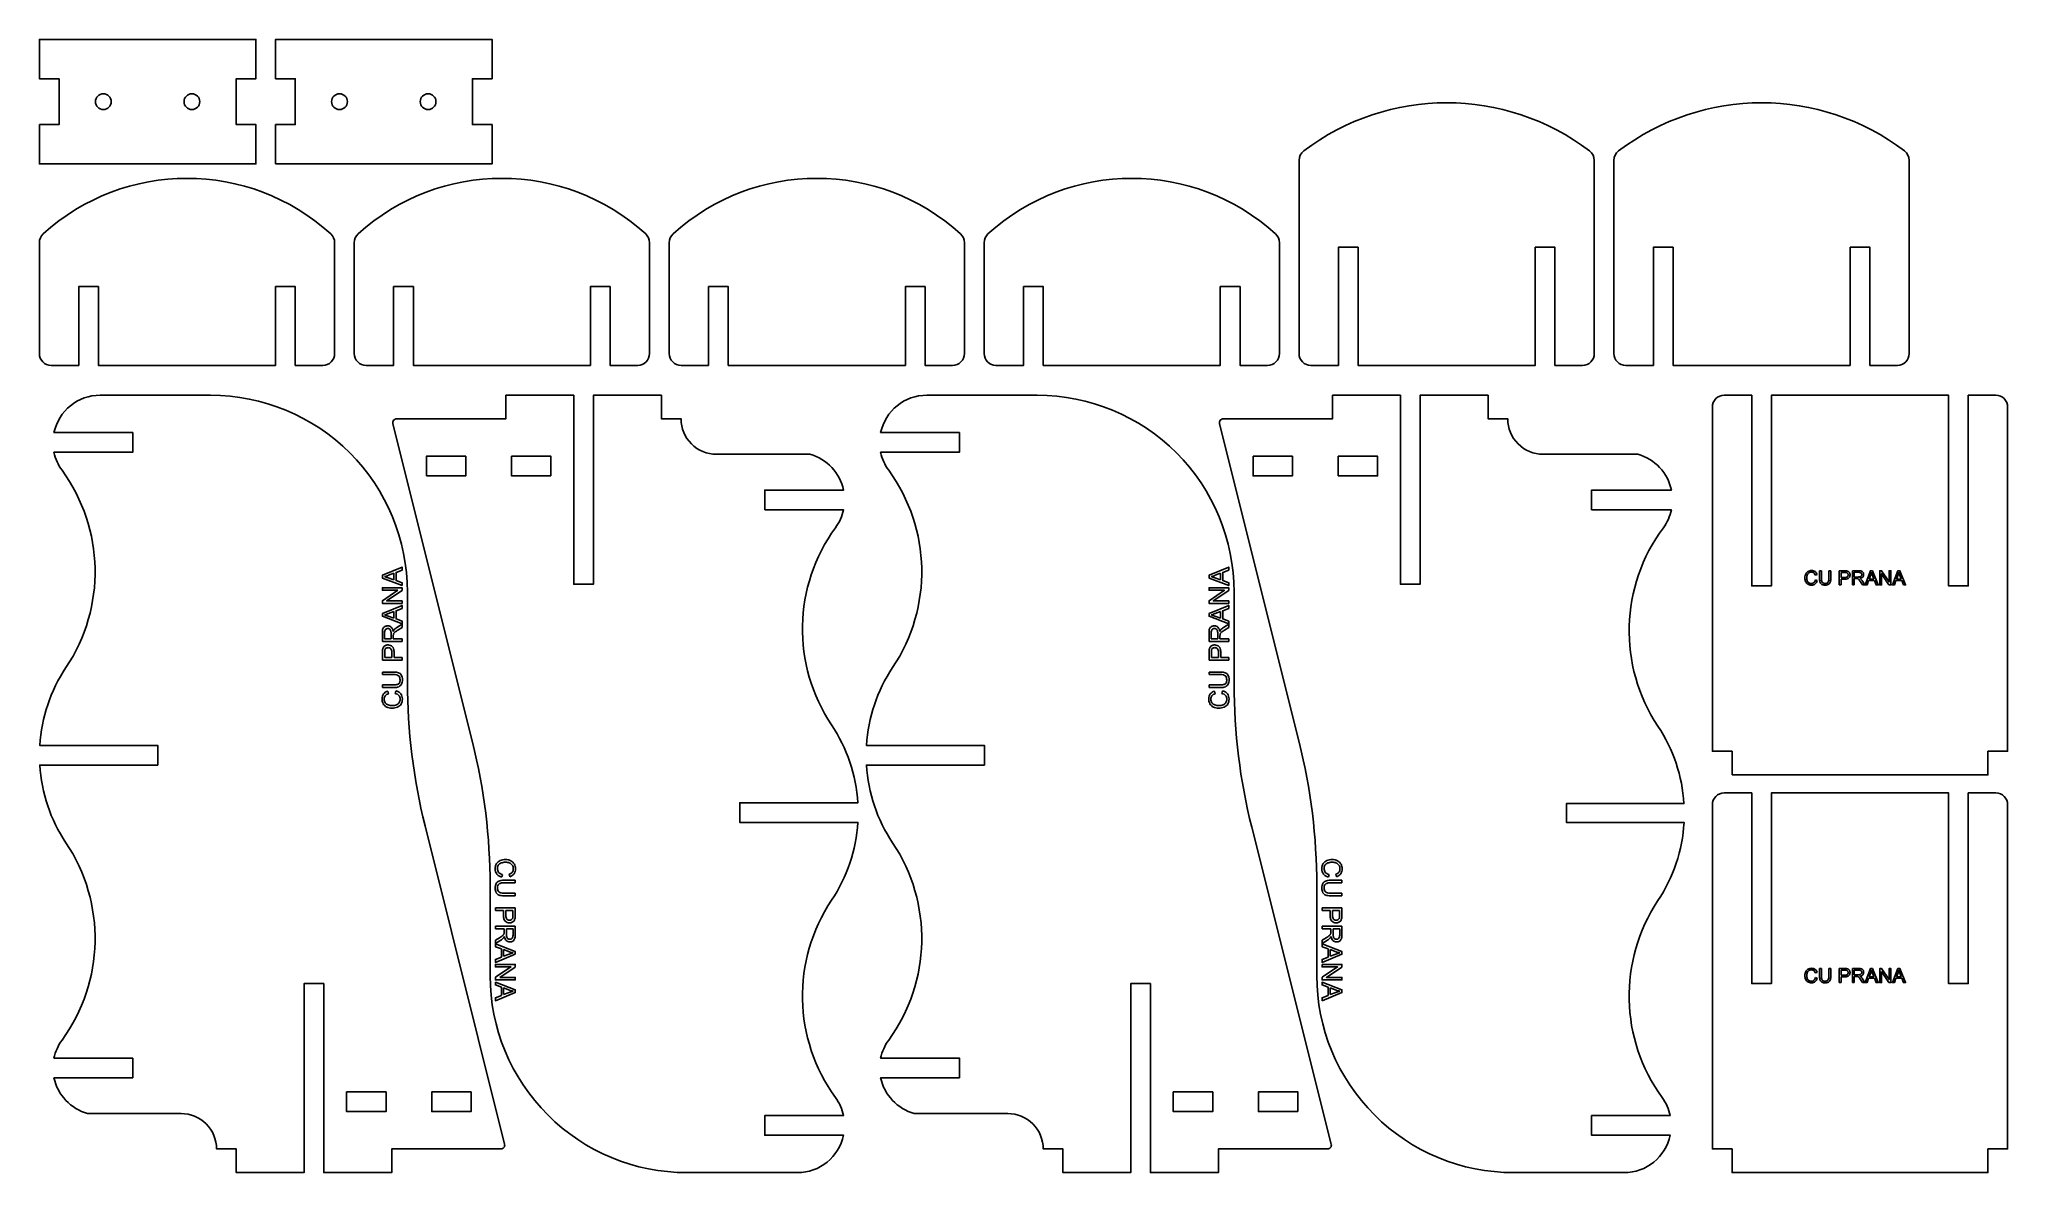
# Model space of a CAD drawing. Header units: millimetres. Extents: x 0 to 500, y 0 to 288.
import ezdxf

# ---------------------------------------------------------------- set-up
doc = ezdxf.new("R2010")
doc.units = ezdxf.units.MM
doc.layers.get('0').update_dxf_attribs({"linetype": 'CONTINUOUS'})

msp = doc.modelspace()

# ---------------------------------------------------------------- linework, layer by layer
for p, q in [((88.61, 151.07), (90.08, 150.52)), ((90.08, 152.21), (88.69, 151.69)), ((90.08, 150.52), (90.08, 152.21)), ((298.61, 151.07), (300.08, 150.52)), ((300.08, 152.21), (298.69, 151.69)), ((300.08, 150.52), (300.08, 152.21)), ((451.59, 151.85), (451.12, 151.74)), ((451.18, 150.51), (451.65, 150.39)), ((452.24, 150.76), (452.24, 152.83)), ((452.24, 152.83), (452.71, 152.83)), ((452.71, 152.83), (452.71, 150.77)), ((454.58, 150.77), (454.58, 152.83)), ((454.58, 152.83), (455.06, 152.83)), ((455.06, 152.83), (455.06, 150.76)), ((457.23, 152.83), (458.58, 152.83)), ((457.23, 149.25), (457.23, 152.83)), ((458.62, 152.41), (457.71, 152.41)), ((457.71, 152.41), (457.71, 151.13)), ((457.71, 151.13), (458.63, 151.13)), ((457.71, 150.71), (457.71, 149.25)), ((458.62, 150.71), (457.71, 150.71)), ((460.58, 152.83), (462.16, 152.83)), ((460.58, 149.25), (460.58, 152.83)), ((461.05, 152.44), (461.05, 151.25)), ((462.18, 152.44), (461.05, 152.44)), ((461.05, 151.25), (462.07, 151.25)), ((461.05, 150.84), (461.05, 149.25)), ((461.6, 150.84), (461.05, 150.84)), ((463.11, 150.23), (463.73, 149.25)), ((465.21, 151.77), (464.82, 150.72)), ((464.82, 150.72), (466.03, 150.72)), ((466.03, 150.72), (465.66, 151.71)), ((472.16, 151.77), (471.76, 150.72)), ((471.76, 150.72), (472.98, 150.72)), ((472.98, 150.72), (472.6, 151.71)), ((457.71, 149.25), (457.23, 149.25)), ((461.05, 149.25), (460.58, 149.25)), ((463.13, 149.25), (462.66, 150)), ((463.73, 149.25), (463.13, 149.25)), ((88.61, 141.34), (90.08, 140.79)), ((90.08, 142.49), (88.69, 141.97)), ((90.08, 140.79), (90.08, 142.49)), ((298.61, 141.34), (300.08, 140.79)), ((300.08, 142.49), (298.69, 141.97)), ((300.08, 140.79), (300.08, 142.49)), ((87.13, 134.85), (87.13, 137.07)), ((87.68, 137.1), (87.68, 135.51)), ((87.68, 135.51), (89.34, 135.51)), ((89.34, 135.51), (89.34, 136.94)), ((89.91, 136.28), (89.91, 135.51)), ((89.91, 135.51), (92.14, 135.51)), ((90.77, 138.4), (92.14, 139.27)), ((92.14, 138.43), (91.09, 137.77)), ((92.14, 139.27), (92.14, 138.43)), ((92.14, 135.51), (92.14, 134.85)), ((297.13, 134.85), (297.13, 137.07)), ((297.68, 137.1), (297.68, 135.51)), ((297.68, 135.51), (299.34, 135.51)), ((299.34, 135.51), (299.34, 136.94)), ((299.91, 136.28), (299.91, 135.51)), ((299.91, 135.51), (302.14, 135.51)), ((300.77, 138.4), (302.14, 139.27)), ((302.14, 138.43), (301.09, 137.77)), ((302.14, 139.27), (302.14, 138.43)), ((302.14, 135.51), (302.14, 134.85)), ((92.14, 134.85), (87.13, 134.85)), ((87.13, 130.17), (87.13, 132.06)), ((92.14, 130.17), (87.13, 130.17)), ((87.72, 132.12), (87.72, 130.83)), ((87.72, 130.83), (89.51, 130.83)), ((89.51, 130.83), (89.51, 132.13)), ((90.1, 132.12), (90.1, 130.83)), ((90.1, 130.83), (92.14, 130.83)), ((92.14, 130.83), (92.14, 130.17)), ((302.14, 134.85), (297.13, 134.85)), ((297.13, 130.17), (297.13, 132.06)), ((302.14, 130.17), (297.13, 130.17)), ((297.72, 132.12), (297.72, 130.83)), ((297.72, 130.83), (299.51, 130.83)), ((299.51, 130.83), (299.51, 132.13)), ((300.1, 132.12), (300.1, 130.83)), ((300.1, 130.83), (302.14, 130.83)), ((302.14, 130.83), (302.14, 130.17)), ((87.13, 126.46), (87.13, 127.12)), ((87.13, 127.12), (90.02, 127.12)), ((90.02, 126.46), (87.13, 126.46)), ((297.13, 127.12), (300.02, 127.12)), ((297.13, 126.46), (297.13, 127.12)), ((300.02, 126.46), (297.13, 126.46)), ((87.13, 123.84), (90.02, 123.84)), ((87.13, 123.18), (87.13, 123.84)), ((90.02, 123.18), (87.13, 123.18)), ((88.5, 122.27), (88.65, 121.62)), ((90.38, 121.69), (90.55, 122.35)), ((297.13, 123.18), (297.13, 123.84)), ((297.13, 123.84), (300.02, 123.84)), ((300.02, 123.18), (297.13, 123.18)), ((298.5, 122.27), (298.65, 121.62)), ((300.38, 121.69), (300.55, 122.35)), ((117.62, 75.73), (117.45, 75.07)), ((119.5, 75.15), (119.35, 75.81)), ((327.62, 75.73), (327.45, 75.07)), ((329.5, 75.15), (329.35, 75.81)), ((117.98, 74.24), (120.87, 74.24)), ((120.87, 73.58), (117.98, 73.58)), ((117.98, 70.96), (120.87, 70.96)), ((120.87, 70.3), (117.98, 70.3)), ((120.87, 74.24), (120.87, 73.58)), ((120.87, 70.96), (120.87, 70.3)), ((327.98, 74.24), (330.87, 74.24)), ((330.87, 73.58), (327.98, 73.58)), ((327.98, 70.96), (330.87, 70.96)), ((330.87, 70.3), (327.98, 70.3)), ((330.87, 74.24), (330.87, 73.58)), ((330.87, 70.96), (330.87, 70.3)), ((115.86, 66.59), (115.86, 67.25)), ((115.86, 67.25), (120.87, 67.25)), ((117.9, 66.59), (115.86, 66.59)), ((117.9, 65.3), (117.9, 66.59)), ((118.49, 66.59), (118.49, 65.29)), ((120.28, 66.59), (118.49, 66.59)), ((120.28, 65.31), (120.28, 66.59)), ((120.87, 67.25), (120.87, 65.36)), ((325.86, 66.59), (325.86, 67.25)), ((325.86, 67.25), (330.87, 67.25)), ((327.9, 66.59), (325.86, 66.59)), ((327.9, 65.3), (327.9, 66.59)), ((328.49, 66.59), (328.49, 65.29)), ((330.28, 66.59), (328.49, 66.59)), ((330.28, 65.31), (330.28, 66.59)), ((330.87, 67.25), (330.87, 65.36)), ((115.86, 61.91), (115.86, 62.57)), ((115.86, 62.57), (120.87, 62.57)), ((118.09, 61.91), (115.86, 61.91)), ((118.09, 61.14), (118.09, 61.91)), ((120.32, 61.91), (118.66, 61.91)), ((118.66, 61.91), (118.66, 60.48)), ((120.32, 60.32), (120.32, 61.91)), ((120.87, 62.57), (120.87, 60.35)), ((325.86, 62.57), (330.87, 62.57)), ((325.86, 61.91), (325.86, 62.57)), ((328.09, 61.91), (325.86, 61.91)), ((328.09, 61.14), (328.09, 61.91)), ((330.32, 61.91), (328.66, 61.91)), ((328.66, 61.91), (328.66, 60.48)), ((330.32, 60.32), (330.32, 61.91)), ((330.87, 62.57), (330.87, 60.35)), ((115.86, 58.99), (116.91, 59.65)), ((117.23, 59.03), (115.86, 58.16)), ((115.86, 58.16), (115.86, 58.99)), ((119.39, 56.08), (117.92, 56.63)), ((117.92, 56.63), (117.92, 54.93)), ((117.92, 54.93), (119.31, 55.45)), ((325.86, 58.99), (326.91, 59.65)), ((327.23, 59.03), (325.86, 58.16)), ((325.86, 58.16), (325.86, 58.99)), ((329.39, 56.08), (327.92, 56.63)), ((327.92, 56.63), (327.92, 54.93)), ((327.92, 54.93), (329.31, 55.45)), ((451.59, 50.85), (451.12, 50.74)), ((452.24, 51.83), (452.71, 51.83)), ((452.24, 49.76), (452.24, 51.83)), ((452.71, 51.83), (452.71, 49.77)), ((454.58, 51.83), (455.06, 51.83)), ((454.58, 49.77), (454.58, 51.83)), ((455.06, 51.83), (455.06, 49.76)), ((457.23, 51.83), (458.58, 51.83)), ((457.23, 48.25), (457.23, 51.83)), ((458.62, 51.41), (457.71, 51.41)), ((457.71, 51.41), (457.71, 50.13)), ((457.71, 50.13), (458.63, 50.13)), ((460.58, 48.25), (460.58, 51.83)), ((460.58, 51.83), (462.16, 51.83)), ((462.18, 51.44), (461.05, 51.44)), ((461.05, 51.44), (461.05, 50.25)), ((461.05, 50.25), (462.07, 50.25)), ((465.21, 50.77), (464.82, 49.72)), ((466.03, 49.72), (465.66, 50.71)), ((472.16, 50.77), (471.76, 49.72)), ((472.98, 49.72), (472.6, 50.71)), ((117.92, 46.91), (117.92, 45.21)), ((119.39, 46.36), (117.92, 46.91)), ((117.92, 45.21), (119.31, 45.73)), ((327.92, 46.91), (327.92, 45.21)), ((329.39, 46.36), (327.92, 46.91)), ((327.92, 45.21), (329.31, 45.73)), ((451.18, 49.51), (451.65, 49.39)), ((457.71, 48.25), (457.23, 48.25)), ((457.71, 49.71), (457.71, 48.25)), ((458.62, 49.71), (457.71, 49.71)), ((461.05, 48.25), (460.58, 48.25)), ((461.05, 49.84), (461.05, 48.25)), ((461.6, 49.84), (461.05, 49.84)), ((463.13, 48.25), (462.66, 49)), ((463.11, 49.23), (463.73, 48.25)), ((463.73, 48.25), (463.13, 48.25)), ((464.82, 49.72), (466.03, 49.72)), ((471.76, 49.72), (472.98, 49.72))]:
    msp.add_line(p, q)
for points in [[(0, 266.15), (5, 266.15), (5, 277.77), (0, 277.77), (0, 287.77), (55, 287.77), (55, 277.77), (50, 277.77), (50, 266.15), (55, 266.15), (55, 256.15), (0, 256.15)], [(60, 256.15), (60, 266.15), (65, 266.15), (65, 277.77), (60, 277.77), (60, 287.77), (115, 287.77), (115, 277.77), (110, 277.77), (110, 266.15), (115, 266.15), (115, 256.15)], [(98.31, 176.92), (108.31, 176.92), (108.31, 181.92), (98.31, 181.92)], [(129.94, 176.92), (129.94, 181.92), (119.94, 181.92), (119.94, 176.92)], [(308.31, 181.92), (308.31, 176.92), (318.31, 176.92), (318.31, 181.92)], [(329.94, 176.92), (339.94, 176.92), (339.94, 181.92), (329.94, 181.92)], [(92.14, 149.07), (92.14, 149.77), (90.62, 150.32), (90.62, 152.42), (92.14, 153), (92.14, 153.76), (87.13, 151.71), (87.13, 150.99)], [(297.13, 150.99), (302.14, 149.07), (302.14, 149.77), (300.62, 150.32), (300.62, 152.42), (302.14, 153), (302.14, 153.76), (297.13, 151.71)], [(466.18, 150.34), (466.6, 149.25), (467.14, 149.25), (465.67, 152.83), (465.16, 152.83), (463.79, 149.25), (464.29, 149.25), (464.68, 150.34)], [(469.84, 149.25), (470.33, 149.25), (470.33, 152.83), (469.87, 152.83), (469.87, 150.02), (468, 152.83), (467.51, 152.83), (467.51, 149.25), (467.96, 149.25), (467.96, 152.07)], [(473.54, 149.25), (474.08, 149.25), (472.62, 152.83), (472.11, 152.83), (470.73, 149.25), (471.23, 149.25), (471.63, 150.34), (473.12, 150.34)], [(91.06, 147.87), (87.13, 145.24), (87.13, 144.56), (92.14, 144.56), (92.14, 145.19), (88.2, 145.19), (92.14, 147.83), (92.14, 148.51), (87.13, 148.51), (87.13, 147.87)], [(302.14, 145.19), (298.2, 145.19), (302.14, 147.83), (302.14, 148.51), (297.13, 148.51), (297.13, 147.87), (301.06, 147.87), (297.13, 145.24), (297.13, 144.56), (302.14, 144.56)], [(87.13, 141.98), (87.13, 141.27), (92.14, 139.35), (92.14, 140.05), (90.62, 140.6), (90.62, 142.7), (92.14, 143.28), (92.14, 144.03)], [(302.14, 140.05), (300.62, 140.6), (300.62, 142.7), (302.14, 143.28), (302.14, 144.03), (297.13, 141.98), (297.13, 141.27), (302.14, 139.35)], [(120.87, 55.44), (120.87, 56.15), (115.86, 58.08), (115.86, 57.37), (117.38, 56.82), (117.38, 54.73), (115.86, 54.14), (115.86, 53.39)], [(325.86, 57.37), (327.38, 56.82), (327.38, 54.73), (325.86, 54.14), (325.86, 53.39), (330.87, 55.44), (330.87, 56.15), (325.86, 58.08)], [(116.94, 49.55), (120.87, 52.18), (120.87, 52.86), (115.86, 52.86), (115.86, 52.23), (119.8, 52.23), (115.86, 49.6), (115.86, 48.92), (120.87, 48.92), (120.87, 49.55)], [(325.86, 52.86), (325.86, 52.23), (329.8, 52.23), (325.86, 49.6), (325.86, 48.92), (330.87, 48.92), (330.87, 49.55), (326.94, 49.55), (330.87, 52.18), (330.87, 52.86)], [(466.18, 49.34), (466.6, 48.25), (467.14, 48.25), (465.67, 51.83), (465.16, 51.83), (463.79, 48.25), (464.29, 48.25), (464.68, 49.34)], [(467.96, 51.06), (469.84, 48.25), (470.33, 48.25), (470.33, 51.83), (469.87, 51.83), (469.87, 49.02), (468, 51.83), (467.51, 51.83), (467.51, 48.25), (467.96, 48.25)], [(473.12, 49.34), (473.54, 48.25), (474.08, 48.25), (472.62, 51.83), (472.11, 51.83), (470.73, 48.25), (471.23, 48.25), (471.63, 49.34)], [(115.86, 48.35), (115.86, 47.65), (117.38, 47.1), (117.38, 45), (115.86, 44.42), (115.86, 43.66), (120.87, 45.71), (120.87, 46.43)], [(325.86, 43.66), (330.87, 45.71), (330.87, 46.43), (325.86, 48.35), (325.86, 47.65), (327.38, 47.1), (327.38, 45), (325.86, 44.42)], [(78.06, 20.5), (78.06, 15.5), (88.06, 15.5), (88.06, 20.5)], [(109.69, 20.5), (99.69, 20.5), (99.69, 15.5), (109.69, 15.5)], [(288.06, 20.5), (288.06, 15.5), (298.06, 15.5), (298.06, 20.5)], [(319.69, 15.5), (319.69, 20.5), (309.69, 20.5), (309.69, 15.5)]]:
    msp.add_lwpolyline(points, close=True)
for points in [[(321.18, 259.43, -0.337001), (393.82, 259.43, -0.234328), (395, 257.05), (395, 208, -0.414214), (392, 205), (385, 205), (385, 235), (380, 235), (380, 205), (335, 205), (335, 235), (330, 235), (330, 205), (323, 205, -0.414214), (320, 208), (320, 257.05, -0.234328)], [(460, 205), (415, 205), (415, 235), (410, 235), (410, 205), (403, 205, -0.414214), (400, 208), (400, 257.05, -0.234328), (401.18, 259.43, -0.337001), (473.82, 259.43, -0.234328), (475, 257.05), (475, 208, -0.414214), (472, 205), (465, 205), (465, 235), (460, 235)], [(75, 236.15), (75, 208, -0.414214), (72, 205), (65, 205), (65, 225), (60, 225), (60, 205), (15, 205), (15, 225), (10, 225), (10, 205), (3, 205, -0.414214), (0, 208), (0, 236.15, -0.211429), (0.98, 238.37, -0.386342), (74.02, 238.37, -0.211429)], [(155, 236.15), (155, 208, -0.414214), (152, 205), (145, 205), (145, 225), (140, 225), (140, 205), (95, 205), (95, 225), (90, 225), (90, 205), (83, 205, -0.414214), (80, 208), (80, 236.15, -0.211429), (80.98, 238.37, -0.386342), (154.02, 238.37, -0.211429)], [(170, 205), (163, 205, -0.414214), (160, 208), (160, 236.15, -0.211429), (160.98, 238.37, -0.386342), (234.02, 238.37, -0.211429), (235, 236.15), (235, 208, -0.414214), (232, 205), (225, 205), (225, 225), (220, 225), (220, 205), (175, 205), (175, 225), (170, 225)], [(315, 236.15), (315, 208, -0.414214), (312, 205), (305, 205), (305, 225), (300, 225), (300, 205), (255, 205), (255, 225), (250, 225), (250, 205), (243, 205, -0.414214), (240, 208), (240, 236.15, -0.211429), (240.98, 238.37, -0.386342), (314.02, 238.37, -0.211429)], [(23.71, 29.08), (3.71, 29.08, -0.105509), (5.75, 33.65, 0.314924), (6.76, 83.75, -0.132637), (0.08, 103.5), (30.08, 103.5), (30.08, 108.5), (0.08, 108.5, -0.132637), (6.76, 128.25, 0.314923), (5.75, 178.35, -0.10551), (3.71, 182.92), (23.71, 182.92), (23.71, 187.92), (3.71, 187.92, -0.353997), (15.45, 197.42), (43.5, 197.42, -0.414214), (93.5, 147.42), (93.5, 124.47, 0.061321), (97.98, 88.09), (118.19, 7.24, -0.487928), (117.22, 6), (89.5, 6), (89.5, 0), (72.25, 0), (72.25, 48), (67.25, 48), (67.25, 0), (50, 0), (50, 6), (45, 6), (45, 6.01, 0.414214), (36, 15.01), (12.26, 15.01, -0.280102), (3.71, 24.08), (23.71, 24.08)], [(184.29, 168.34), (204.29, 168.34, -0.105509), (202.25, 163.77, 0.314924), (201.24, 113.68, -0.132637), (207.92, 93.92), (177.92, 93.92), (177.92, 88.92), (207.92, 88.92, -0.132637), (201.24, 69.17, 0.314923), (202.25, 19.07, -0.10551), (204.29, 14.5), (184.29, 14.5), (184.29, 9.5), (204.29, 9.5, -0.353997), (192.55, 0), (164.5, 0, -0.414214), (114.5, 50), (114.5, 72.96, 0.061321), (110.02, 109.34), (89.81, 190.18, -0.487928), (90.78, 191.42), (118.5, 191.42), (118.5, 197.42), (135.75, 197.42), (135.75, 149.42), (140.75, 149.42), (140.75, 197.42), (158, 197.42), (158, 191.42), (163, 191.42), (163, 191.41, 0.414214), (172, 182.41), (195.74, 182.41, -0.280102), (204.29, 173.34), (184.29, 173.34)], [(233.71, 24.08), (233.71, 29.08), (213.71, 29.08, -0.105509), (215.75, 33.65, 0.314924), (216.76, 83.75, -0.132637), (210.08, 103.5), (240.08, 103.5), (240.08, 108.5), (210.08, 108.5, -0.132637), (216.76, 128.25, 0.314923), (215.75, 178.35, -0.10551), (213.71, 182.92), (233.71, 182.92), (233.71, 187.92), (213.71, 187.92, -0.353997), (225.45, 197.42), (253.5, 197.42, -0.414214), (303.5, 147.42), (303.5, 124.08, 0.061323), (307.97, 87.7), (328.19, 7.24, -0.487928), (327.22, 6), (299.5, 6), (299.5, 0), (282.25, 0), (282.25, 48), (277.25, 48), (277.25, 0), (260, 0), (260, 6), (255, 6), (255, 6.01, 0.414214), (246, 15.01), (222.26, 15.01, -0.280102), (213.71, 24.08)], [(320.02, 109.34, -0.061321), (324.5, 72.96), (324.5, 50, 0.414214), (374.5, 0), (402.55, 0, 0.353997), (414.29, 9.5), (394.29, 9.5), (394.29, 14.5), (414.29, 14.5, 0.10551), (412.25, 19.07, -0.314127), (411.17, 69.06, 0.133176), (417.79, 88.92), (387.92, 88.92), (387.92, 93.72), (417.78, 93.7, 0.131798), (411.18, 113.35, -0.317408), (412.55, 163.75, 0.105843), (414.6, 168.34), (394.29, 168.34), (394.29, 173.34), (414.6, 173.34, 0.280129), (406.05, 182.41), (382, 182.41, -0.414214), (373, 191.41), (373, 191.42), (368, 191.42), (368, 197.42), (350.75, 197.42), (350.75, 149.42), (345.75, 149.42), (345.75, 197.42), (328.5, 197.42), (328.5, 191.42), (300.78, 191.42, 0.487928), (299.81, 190.18)], [(430, 101), (430, 107), (425, 107), (425, 194.42, -0.414214), (428, 197.42), (435, 197.42), (435, 149), (440, 149), (440, 197.42), (485, 197.42), (485, 149), (490, 149), (490, 197.42), (497, 197.42, -0.414214), (500, 194.42), (500, 107), (495, 107), (495, 101)], [(435, 96.42), (435, 48), (440, 48), (440, 96.42), (485, 96.42), (485, 48), (490, 48), (490, 96.42), (497, 96.42, -0.414214), (500, 93.42), (500, 6), (495, 6), (495, 0), (430, 0), (430, 6), (425, 6), (425, 93.42, -0.414214), (428, 96.42)]]:
    msp.add_lwpolyline(points, format="xyb", close=True)
for centre in [(16.25, 271.96), (38.75, 271.96), (76.25, 271.96), (98.75, 271.96)]:
    msp.add_circle(centre, 2)
for points, knots in [([(88.69, 151.69), (88.5, 151.62), (88.16, 151.49), (87.81, 151.38), (87.65, 151.34)], [0, 0, 0, 0, 0.0612505, 0.1098401, 0.1098401, 0.1098401, 0.1098401]), ([(87.65, 151.34), (87.81, 151.3), (88.14, 151.23), (88.45, 151.12), (88.61, 151.07)], [0, 0, 0, 0, 0.04938853, 0.09951495, 0.09951495, 0.09951495, 0.09951495]), ([(298.69, 151.69), (298.5, 151.62), (298.16, 151.49), (297.81, 151.38), (297.65, 151.34)], [0, 0, 0, 0, 0.0612505, 0.1098401, 0.1098401, 0.1098401, 0.1098401]), ([(297.65, 151.34), (297.81, 151.3), (298.14, 151.23), (298.45, 151.12), (298.61, 151.07)], [0, 0, 0, 0, 0.04938853, 0.09951495, 0.09951495, 0.09951495, 0.09951495]), ([(448.49, 151.07), (448.49, 151.25), (448.51, 151.58), (448.64, 151.9), (448.7, 152.04)], [0, 0, 0, 0, 0.0526094, 0.1005617, 0.1005617, 0.1005617, 0.1005617]), ([(448.67, 150.11), (448.62, 150.26), (448.51, 150.57), (448.49, 150.9), (448.49, 151.07)], [0, 0, 0, 0, 0.04845043, 0.09829696, 0.09829696, 0.09829696, 0.09829696]), ([(449.23, 149.43), (449.11, 149.52), (448.88, 149.7), (448.74, 149.97), (448.67, 150.11)], [0, 0, 0, 0, 0.04301941, 0.08876855, 0.08876855, 0.08876855, 0.08876855]), ([(448.7, 152.04), (448.78, 152.17), (448.93, 152.43), (449.18, 152.6), (449.31, 152.68)], [0, 0, 0, 0, 0.04484219, 0.08874001, 0.08874001, 0.08874001, 0.08874001]), ([(449.09, 151.76), (449.05, 151.65), (448.99, 151.42), (448.98, 151.19), (448.97, 151.07)], [0, 0, 0, 0, 0.03487636, 0.06987076, 0.06987076, 0.06987076, 0.06987076]), ([(448.97, 151.07), (448.98, 150.93), (448.99, 150.66), (449.07, 150.4), (449.11, 150.27)], [0, 0, 0, 0, 0.04288433, 0.08116474, 0.08116474, 0.08116474, 0.08116474]), ([(449.48, 152.29), (449.39, 152.22), (449.22, 152.07), (449.13, 151.86), (449.09, 151.76)], [0, 0, 0, 0, 0.03306069, 0.06670444, 0.06670444, 0.06670444, 0.06670444]), ([(449.11, 150.27), (449.16, 150.17), (449.25, 149.96), (449.43, 149.83), (449.52, 149.77)], [0, 0, 0, 0, 0.03426778, 0.06654507, 0.06654507, 0.06654507, 0.06654507]), ([(449.31, 152.68), (449.44, 152.74), (449.72, 152.87), (450.02, 152.88), (450.18, 152.89)], [0, 0, 0, 0, 0.04446999, 0.09016998, 0.09016998, 0.09016998, 0.09016998]), ([(450.17, 152.49), (450.04, 152.48), (449.79, 152.47), (449.58, 152.35), (449.48, 152.29)], [0, 0, 0, 0, 0.03819364, 0.07264685, 0.07264685, 0.07264685, 0.07264685]), ([(450.76, 152.31), (450.67, 152.36), (450.49, 152.47), (450.28, 152.48), (450.17, 152.49)], [0, 0, 0, 0, 0.02988885, 0.06302667, 0.06302667, 0.06302667, 0.06302667]), ([(450.18, 152.89), (450.34, 152.88), (450.67, 152.87), (450.95, 152.7), (451.08, 152.62)], [0, 0, 0, 0, 0.04990885, 0.09565656, 0.09565656, 0.09565656, 0.09565656]), ([(451.12, 151.74), (451.08, 151.86), (451, 152.08), (450.84, 152.24), (450.76, 152.31)], [0, 0, 0, 0, 0.0370413, 0.06819943, 0.06819943, 0.06819943, 0.06819943]), ([(450.8, 149.83), (450.89, 149.92), (451.07, 150.11), (451.14, 150.37), (451.18, 150.51)], [0, 0, 0, 0, 0.03670898, 0.07879625, 0.07879625, 0.07879625, 0.07879625]), ([(451.08, 152.62), (451.19, 152.52), (451.43, 152.3), (451.53, 152), (451.59, 151.85)], [0, 0, 0, 0, 0.0452485, 0.09356931, 0.09356931, 0.09356931, 0.09356931]), ([(451.65, 150.39), (451.59, 150.21), (451.49, 149.87), (451.23, 149.62), (451.11, 149.5)], [0, 0, 0, 0, 0.0554859, 0.1053211, 0.1053211, 0.1053211, 0.1053211]), ([(452.38, 149.87), (452.34, 150), (452.25, 150.29), (452.24, 150.59), (452.24, 150.76)], [0, 0, 0, 0, 0.04017932, 0.09116682, 0.09116682, 0.09116682, 0.09116682]), ([(452.71, 150.77), (452.71, 150.63), (452.72, 150.4), (452.78, 150.17), (452.8, 150.08)], [0, 0, 0, 0, 0.04055475, 0.06952225, 0.06952225, 0.06952225, 0.06952225]), ([(452.8, 150.08), (452.84, 150.01), (452.9, 149.87), (453.03, 149.78), (453.1, 149.74)], [0, 0, 0, 0, 0.02283476, 0.04595018, 0.04595018, 0.04595018, 0.04595018]), ([(454.36, 149.86), (454.42, 149.97), (454.58, 150.25), (454.58, 150.57), (454.58, 150.77)], [0, 0, 0, 0, 0.0384094, 0.09513947, 0.09513947, 0.09513947, 0.09513947]), ([(455.06, 150.76), (455.05, 150.6), (455.05, 150.31), (454.97, 150.03), (454.93, 149.91)], [0, 0, 0, 0, 0.04849699, 0.08689684, 0.08689684, 0.08689684, 0.08689684]), ([(458.58, 152.83), (458.69, 152.83), (458.87, 152.83), (459.05, 152.81), (459.13, 152.8)], [0, 0, 0, 0, 0.03144472, 0.05459732, 0.05459732, 0.05459732, 0.05459732]), ([(459.06, 152.38), (459.01, 152.39), (458.86, 152.41), (458.71, 152.41), (458.62, 152.41)], [0, 0, 0, 0, 0.01719437, 0.04436661, 0.04436661, 0.04436661, 0.04436661]), ([(459.67, 151.02), (459.54, 150.93), (459.23, 150.72), (458.85, 150.71), (458.62, 150.71)], [0, 0, 0, 0, 0.0471655, 0.1118591, 0.1118591, 0.1118591, 0.1118591]), ([(458.63, 151.13), (458.77, 151.13), (459, 151.13), (459.2, 151.25), (459.28, 151.3)], [0, 0, 0, 0, 0.03947748, 0.0684113, 0.0684113, 0.0684113, 0.0684113]), ([(459.36, 152.17), (459.32, 152.22), (459.24, 152.31), (459.12, 152.36), (459.06, 152.38)], [0, 0, 0, 0, 0.01868777, 0.03718681, 0.03718681, 0.03718681, 0.03718681]), ([(459.13, 152.8), (459.21, 152.78), (459.37, 152.75), (459.5, 152.67), (459.57, 152.63)], [0, 0, 0, 0, 0.02505634, 0.04753678, 0.04753678, 0.04753678, 0.04753678]), ([(459.28, 151.3), (459.34, 151.37), (459.46, 151.5), (459.47, 151.69), (459.48, 151.78)], [0, 0, 0, 0, 0.02514604, 0.05309201, 0.05309201, 0.05309201, 0.05309201]), ([(459.48, 151.78), (459.47, 151.85), (459.47, 151.99), (459.4, 152.11), (459.36, 152.17)], [0, 0, 0, 0, 0.02103584, 0.04059497, 0.04059497, 0.04059497, 0.04059497]), ([(459.57, 152.63), (459.63, 152.58), (459.75, 152.49), (459.82, 152.35), (459.86, 152.29)], [0, 0, 0, 0, 0.02185694, 0.0452816, 0.0452816, 0.0452816, 0.0452816]), ([(459.97, 151.8), (459.95, 151.65), (459.93, 151.37), (459.76, 151.14), (459.67, 151.02)], [0, 0, 0, 0, 0.04276606, 0.08410129, 0.08410129, 0.08410129, 0.08410129]), ([(459.86, 152.29), (459.89, 152.21), (459.95, 152.05), (459.96, 151.88), (459.97, 151.8)], [0, 0, 0, 0, 0.02469822, 0.05035509, 0.05035509, 0.05035509, 0.05035509]), ([(461.86, 150.83), (461.83, 150.83), (461.74, 150.84), (461.65, 150.84), (461.6, 150.84)], [0, 0, 0, 0, 0.01069718, 0.02645005, 0.02645005, 0.02645005, 0.02645005]), ([(462.08, 150.73), (462.04, 150.75), (461.98, 150.79), (461.9, 150.81), (461.86, 150.83)], [0, 0, 0, 0, 0.01218034, 0.02369372, 0.02369372, 0.02369372, 0.02369372]), ([(462.07, 151.25), (462.16, 151.25), (462.34, 151.26), (462.5, 151.3), (462.58, 151.32)], [0, 0, 0, 0, 0.02897931, 0.05140259, 0.05140259, 0.05140259, 0.05140259]), ([(462.32, 150.49), (462.28, 150.54), (462.21, 150.63), (462.12, 150.7), (462.08, 150.73)], [0, 0, 0, 0, 0.01931223, 0.03402743, 0.03402743, 0.03402743, 0.03402743]), ([(462.16, 152.83), (462.3, 152.83), (462.55, 152.83), (462.79, 152.76), (462.89, 152.74)], [0, 0, 0, 0, 0.04218321, 0.07366494, 0.07366494, 0.07366494, 0.07366494]), ([(462.76, 152.27), (462.69, 152.32), (462.51, 152.43), (462.3, 152.43), (462.18, 152.44)], [0, 0, 0, 0, 0.02675201, 0.06144819, 0.06144819, 0.06144819, 0.06144819]), ([(462.66, 150), (462.6, 150.09), (462.49, 150.26), (462.37, 150.42), (462.32, 150.49)], [0, 0, 0, 0, 0.03416094, 0.06001738, 0.06001738, 0.06001738, 0.06001738]), ([(463.19, 151.21), (463.09, 151.13), (462.87, 150.96), (462.58, 150.91), (462.43, 150.88)], [0, 0, 0, 0, 0.03795464, 0.08429283, 0.08429283, 0.08429283, 0.08429283]), ([(462.43, 150.88), (462.49, 150.85), (462.59, 150.8), (462.68, 150.73), (462.71, 150.7)], [0, 0, 0, 0, 0.01881725, 0.03374705, 0.03374705, 0.03374705, 0.03374705]), ([(462.58, 151.32), (462.63, 151.34), (462.74, 151.39), (462.82, 151.49), (462.85, 151.53)], [0, 0, 0, 0, 0.01832529, 0.03564734, 0.03564734, 0.03564734, 0.03564734]), ([(462.71, 150.7), (462.78, 150.63), (462.93, 150.49), (463.05, 150.32), (463.11, 150.23)], [0, 0, 0, 0, 0.02944666, 0.06185915, 0.06185915, 0.06185915, 0.06185915]), ([(462.95, 151.86), (462.94, 151.94), (462.93, 152.1), (462.82, 152.21), (462.76, 152.27)], [0, 0, 0, 0, 0.02358685, 0.04677437, 0.04677437, 0.04677437, 0.04677437]), ([(462.85, 151.53), (462.88, 151.58), (462.94, 151.68), (462.94, 151.8), (462.95, 151.86)], [0, 0, 0, 0, 0.01698547, 0.03384744, 0.03384744, 0.03384744, 0.03384744]), ([(462.89, 152.74), (462.97, 152.7), (463.13, 152.62), (463.23, 152.47), (463.29, 152.4)], [0, 0, 0, 0, 0.02606932, 0.05312416, 0.05312416, 0.05312416, 0.05312416]), ([(463.44, 151.86), (463.43, 151.73), (463.41, 151.5), (463.26, 151.31), (463.19, 151.21)], [0, 0, 0, 0, 0.03563251, 0.07012348, 0.07012348, 0.07012348, 0.07012348]), ([(463.29, 152.4), (463.33, 152.31), (463.42, 152.14), (463.43, 151.95), (463.44, 151.86)], [0, 0, 0, 0, 0.02801839, 0.05652188, 0.05652188, 0.05652188, 0.05652188]), ([(465.4, 152.46), (465.38, 152.34), (465.33, 152.11), (465.25, 151.89), (465.21, 151.77)], [0, 0, 0, 0, 0.03527753, 0.07108207, 0.07108207, 0.07108207, 0.07108207]), ([(465.66, 151.71), (465.61, 151.85), (465.52, 152.1), (465.44, 152.35), (465.4, 152.46)], [0, 0, 0, 0, 0.04375042, 0.07845726, 0.07845726, 0.07845726, 0.07845726]), ([(472.35, 152.46), (472.33, 152.34), (472.27, 152.11), (472.2, 151.89), (472.16, 151.77)], [0, 0, 0, 0, 0.03527753, 0.07108207, 0.07108207, 0.07108207, 0.07108207]), ([(472.6, 151.71), (472.55, 151.85), (472.46, 152.1), (472.38, 152.35), (472.35, 152.46)], [0, 0, 0, 0, 0.04375042, 0.07845726, 0.07845726, 0.07845726, 0.07845726]), ([(450.17, 149.19), (449.99, 149.2), (449.66, 149.21), (449.36, 149.36), (449.23, 149.43)], [0, 0, 0, 0, 0.05278932, 0.09803842, 0.09803842, 0.09803842, 0.09803842]), ([(449.52, 149.77), (449.62, 149.72), (449.81, 149.62), (450.02, 149.6), (450.13, 149.6)], [0, 0, 0, 0, 0.03184901, 0.06368398, 0.06368398, 0.06368398, 0.06368398]), ([(450.13, 149.6), (450.26, 149.61), (450.5, 149.62), (450.7, 149.76), (450.8, 149.83)], [0, 0, 0, 0, 0.0371884, 0.0723315, 0.0723315, 0.0723315, 0.0723315]), ([(451.11, 149.5), (450.97, 149.41), (450.69, 149.22), (450.34, 149.2), (450.17, 149.19)], [0, 0, 0, 0, 0.0487545, 0.1009252, 0.1009252, 0.1009252, 0.1009252]), ([(452.83, 149.37), (452.74, 149.43), (452.54, 149.56), (452.43, 149.76), (452.38, 149.87)], [0, 0, 0, 0, 0.03465363, 0.06888512, 0.06888512, 0.06888512, 0.06888512]), ([(453.66, 149.19), (453.5, 149.2), (453.22, 149.2), (452.95, 149.31), (452.83, 149.37)], [0, 0, 0, 0, 0.04592027, 0.08472298, 0.08472298, 0.08472298, 0.08472298]), ([(453.1, 149.74), (453.18, 149.7), (453.34, 149.63), (453.52, 149.62), (453.62, 149.62)], [0, 0, 0, 0, 0.02512464, 0.05345069, 0.05345069, 0.05345069, 0.05345069]), ([(453.62, 149.62), (453.77, 149.62), (454.04, 149.63), (454.26, 149.79), (454.36, 149.86)], [0, 0, 0, 0, 0.0451288, 0.07975516, 0.07975516, 0.07975516, 0.07975516]), ([(454.49, 149.39), (454.37, 149.33), (454.11, 149.21), (453.82, 149.2), (453.66, 149.19)], [0, 0, 0, 0, 0.03974286, 0.08679002, 0.08679002, 0.08679002, 0.08679002]), ([(454.93, 149.91), (454.88, 149.81), (454.78, 149.6), (454.59, 149.46), (454.49, 149.39)], [0, 0, 0, 0, 0.03348559, 0.06882133, 0.06882133, 0.06882133, 0.06882133]), ([(88.69, 141.97), (88.5, 141.9), (88.16, 141.77), (87.81, 141.66), (87.65, 141.61)], [0, 0, 0, 0, 0.0612505, 0.1098401, 0.1098401, 0.1098401, 0.1098401]), ([(87.65, 141.61), (87.81, 141.58), (88.14, 141.5), (88.45, 141.4), (88.61, 141.34)], [0, 0, 0, 0, 0.04938853, 0.09951495, 0.09951495, 0.09951495, 0.09951495]), ([(298.69, 141.97), (298.5, 141.9), (298.16, 141.77), (297.81, 141.66), (297.65, 141.61)], [0, 0, 0, 0, 0.0612505, 0.1098401, 0.1098401, 0.1098401, 0.1098401]), ([(297.65, 141.61), (297.81, 141.58), (298.14, 141.5), (298.45, 141.4), (298.61, 141.34)], [0, 0, 0, 0, 0.04938853, 0.09951495, 0.09951495, 0.09951495, 0.09951495]), ([(87.13, 137.07), (87.13, 137.27), (87.13, 137.62), (87.22, 137.95), (87.26, 138.09)], [0, 0, 0, 0, 0.0590565, 0.103131, 0.103131, 0.103131, 0.103131]), ([(87.26, 138.09), (87.32, 138.2), (87.43, 138.43), (87.63, 138.57), (87.74, 138.65)], [0, 0, 0, 0, 0.03649709, 0.07437388, 0.07437388, 0.07437388, 0.07437388]), ([(87.91, 137.92), (87.84, 137.81), (87.69, 137.56), (87.68, 137.27), (87.68, 137.1)], [0, 0, 0, 0, 0.03745265, 0.08602734, 0.08602734, 0.08602734, 0.08602734]), ([(87.74, 138.65), (87.86, 138.71), (88.09, 138.83), (88.36, 138.85), (88.49, 138.86)], [0, 0, 0, 0, 0.03922573, 0.07913057, 0.07913057, 0.07913057, 0.07913057]), ([(88.49, 138.17), (88.38, 138.16), (88.16, 138.14), (87.99, 137.99), (87.91, 137.92)], [0, 0, 0, 0, 0.03302159, 0.06548414, 0.06548414, 0.06548414, 0.06548414]), ([(88.49, 138.86), (88.66, 138.84), (89, 138.82), (89.26, 138.61), (89.39, 138.51)], [0, 0, 0, 0, 0.0498855, 0.09817284, 0.09817284, 0.09817284, 0.09817284]), ([(88.94, 138.04), (88.87, 138.08), (88.73, 138.16), (88.57, 138.17), (88.49, 138.17)], [0, 0, 0, 0, 0.0237796, 0.04738637, 0.04738637, 0.04738637, 0.04738637]), ([(89.24, 137.65), (89.21, 137.73), (89.14, 137.88), (89.01, 137.99), (88.94, 138.04)], [0, 0, 0, 0, 0.0256555, 0.04990639, 0.04990639, 0.04990639, 0.04990639]), ([(89.34, 136.94), (89.34, 137.08), (89.33, 137.32), (89.27, 137.55), (89.24, 137.65)], [0, 0, 0, 0, 0.04057101, 0.07196356, 0.07196356, 0.07196356, 0.07196356]), ([(89.39, 138.51), (89.5, 138.37), (89.75, 138.06), (89.82, 137.66), (89.86, 137.45)], [0, 0, 0, 0, 0.0531366, 0.11801, 0.11801, 0.11801, 0.11801]), ([(89.86, 137.45), (89.9, 137.52), (89.97, 137.67), (90.06, 137.79), (90.11, 137.84)], [0, 0, 0, 0, 0.02634418, 0.04724594, 0.04724594, 0.04724594, 0.04724594]), ([(89.94, 136.65), (89.93, 136.6), (89.91, 136.48), (89.91, 136.36), (89.91, 136.28)], [0, 0, 0, 0, 0.01497603, 0.03703, 0.03703, 0.03703, 0.03703]), ([(90.07, 136.95), (90.04, 136.91), (89.98, 136.81), (89.95, 136.7), (89.94, 136.65)], [0, 0, 0, 0, 0.01705264, 0.03317128, 0.03317128, 0.03317128, 0.03317128]), ([(90.4, 137.29), (90.33, 137.23), (90.21, 137.14), (90.11, 137.01), (90.07, 136.95)], [0, 0, 0, 0, 0.02703714, 0.04763837, 0.04763837, 0.04763837, 0.04763837]), ([(90.11, 137.84), (90.2, 137.94), (90.41, 138.15), (90.65, 138.31), (90.77, 138.4)], [0, 0, 0, 0, 0.04122528, 0.08660271, 0.08660271, 0.08660271, 0.08660271]), ([(91.09, 137.77), (90.96, 137.68), (90.73, 137.53), (90.5, 137.36), (90.4, 137.29)], [0, 0, 0, 0, 0.04782533, 0.08402427, 0.08402427, 0.08402427, 0.08402427]), ([(297.13, 137.07), (297.13, 137.27), (297.13, 137.62), (297.22, 137.95), (297.26, 138.09)], [0, 0, 0, 0, 0.0590565, 0.103131, 0.103131, 0.103131, 0.103131]), ([(297.26, 138.09), (297.32, 138.2), (297.43, 138.43), (297.63, 138.57), (297.74, 138.65)], [0, 0, 0, 0, 0.03649709, 0.07437388, 0.07437388, 0.07437388, 0.07437388]), ([(297.91, 137.92), (297.84, 137.81), (297.69, 137.56), (297.68, 137.27), (297.68, 137.1)], [0, 0, 0, 0, 0.03745265, 0.08602734, 0.08602734, 0.08602734, 0.08602734]), ([(297.74, 138.65), (297.86, 138.71), (298.09, 138.83), (298.36, 138.85), (298.49, 138.86)], [0, 0, 0, 0, 0.03922573, 0.07913057, 0.07913057, 0.07913057, 0.07913057]), ([(298.49, 138.17), (298.38, 138.16), (298.16, 138.14), (297.99, 137.99), (297.91, 137.92)], [0, 0, 0, 0, 0.03302159, 0.06548414, 0.06548414, 0.06548414, 0.06548414]), ([(298.49, 138.86), (298.66, 138.84), (299, 138.82), (299.26, 138.61), (299.39, 138.51)], [0, 0, 0, 0, 0.0498855, 0.09817284, 0.09817284, 0.09817284, 0.09817284]), ([(298.94, 138.04), (298.87, 138.08), (298.73, 138.16), (298.57, 138.17), (298.49, 138.17)], [0, 0, 0, 0, 0.0237796, 0.04738637, 0.04738637, 0.04738637, 0.04738637]), ([(299.24, 137.65), (299.21, 137.73), (299.14, 137.88), (299.01, 137.99), (298.94, 138.04)], [0, 0, 0, 0, 0.0256555, 0.04990639, 0.04990639, 0.04990639, 0.04990639]), ([(299.34, 136.94), (299.34, 137.08), (299.33, 137.32), (299.27, 137.55), (299.24, 137.65)], [0, 0, 0, 0, 0.04057101, 0.07196356, 0.07196356, 0.07196356, 0.07196356]), ([(299.39, 138.51), (299.5, 138.37), (299.75, 138.06), (299.82, 137.66), (299.86, 137.45)], [0, 0, 0, 0, 0.0531366, 0.11801, 0.11801, 0.11801, 0.11801]), ([(299.86, 137.45), (299.9, 137.52), (299.97, 137.67), (300.06, 137.79), (300.11, 137.84)], [0, 0, 0, 0, 0.02634418, 0.04724594, 0.04724594, 0.04724594, 0.04724594]), ([(299.94, 136.65), (299.93, 136.6), (299.91, 136.48), (299.91, 136.36), (299.91, 136.28)], [0, 0, 0, 0, 0.01497603, 0.03703, 0.03703, 0.03703, 0.03703]), ([(300.07, 136.95), (300.04, 136.91), (299.98, 136.81), (299.95, 136.7), (299.94, 136.65)], [0, 0, 0, 0, 0.01705264, 0.03317128, 0.03317128, 0.03317128, 0.03317128]), ([(300.4, 137.29), (300.33, 137.23), (300.21, 137.14), (300.11, 137.01), (300.07, 136.95)], [0, 0, 0, 0, 0.02703714, 0.04763837, 0.04763837, 0.04763837, 0.04763837]), ([(300.11, 137.84), (300.2, 137.94), (300.41, 138.15), (300.65, 138.31), (300.77, 138.4)], [0, 0, 0, 0, 0.04122528, 0.08660271, 0.08660271, 0.08660271, 0.08660271]), ([(301.09, 137.77), (300.96, 137.68), (300.73, 137.53), (300.5, 137.36), (300.4, 137.29)], [0, 0, 0, 0, 0.04782533, 0.08402427, 0.08402427, 0.08402427, 0.08402427]), ([(87.13, 132.06), (87.13, 132.21), (87.13, 132.46), (87.16, 132.72), (87.17, 132.82)], [0, 0, 0, 0, 0.04402261, 0.07643618, 0.07643618, 0.07643618, 0.07643618]), ([(87.17, 132.82), (87.2, 132.94), (87.24, 133.16), (87.35, 133.35), (87.41, 133.44)], [0, 0, 0, 0, 0.03507881, 0.06655146, 0.06655146, 0.06655146, 0.06655146]), ([(87.41, 133.44), (87.47, 133.52), (87.61, 133.69), (87.79, 133.79), (87.89, 133.84)], [0, 0, 0, 0, 0.03059982, 0.06339428, 0.06339428, 0.06339428, 0.06339428]), ([(87.76, 132.74), (87.75, 132.66), (87.72, 132.45), (87.72, 132.24), (87.72, 132.12)], [0, 0, 0, 0, 0.0240721, 0.06211322, 0.06211322, 0.06211322, 0.06211322]), ([(88.06, 133.15), (87.99, 133.1), (87.85, 132.98), (87.79, 132.82), (87.76, 132.74)], [0, 0, 0, 0, 0.02616284, 0.05206154, 0.05206154, 0.05206154, 0.05206154]), ([(87.89, 133.84), (88, 133.89), (88.22, 133.98), (88.45, 133.99), (88.58, 134)], [0, 0, 0, 0, 0.03457751, 0.07049714, 0.07049714, 0.07049714, 0.07049714]), ([(88.6, 133.31), (88.5, 133.31), (88.3, 133.3), (88.14, 133.2), (88.06, 133.15)], [0, 0, 0, 0, 0.02945018, 0.05683298, 0.05683298, 0.05683298, 0.05683298]), ([(88.58, 134), (88.78, 133.98), (89.18, 133.95), (89.5, 133.71), (89.66, 133.59)], [0, 0, 0, 0, 0.0598725, 0.1177418, 0.1177418, 0.1177418, 0.1177418]), ([(89.27, 133.04), (89.18, 133.12), (88.99, 133.29), (88.73, 133.3), (88.6, 133.31)], [0, 0, 0, 0, 0.03520443, 0.0743288, 0.0743288, 0.0743288, 0.0743288]), ([(89.51, 132.13), (89.51, 132.32), (89.5, 132.64), (89.34, 132.92), (89.27, 133.04)], [0, 0, 0, 0, 0.05526843, 0.09577577, 0.09577577, 0.09577577, 0.09577577]), ([(89.66, 133.59), (89.79, 133.41), (90.09, 132.97), (90.1, 132.43), (90.1, 132.12)], [0, 0, 0, 0, 0.0660316, 0.1566028, 0.1566028, 0.1566028, 0.1566028]), ([(297.13, 132.06), (297.13, 132.21), (297.13, 132.46), (297.16, 132.72), (297.17, 132.82)], [0, 0, 0, 0, 0.04402261, 0.07643618, 0.07643618, 0.07643618, 0.07643618]), ([(297.17, 132.82), (297.2, 132.94), (297.24, 133.16), (297.35, 133.35), (297.41, 133.44)], [0, 0, 0, 0, 0.03507881, 0.06655146, 0.06655146, 0.06655146, 0.06655146]), ([(297.41, 133.44), (297.47, 133.52), (297.61, 133.69), (297.79, 133.79), (297.89, 133.84)], [0, 0, 0, 0, 0.03059982, 0.06339428, 0.06339428, 0.06339428, 0.06339428]), ([(297.76, 132.74), (297.75, 132.66), (297.72, 132.45), (297.72, 132.24), (297.72, 132.12)], [0, 0, 0, 0, 0.0240721, 0.06211322, 0.06211322, 0.06211322, 0.06211322]), ([(298.06, 133.15), (297.99, 133.1), (297.85, 132.98), (297.79, 132.82), (297.76, 132.74)], [0, 0, 0, 0, 0.02616284, 0.05206154, 0.05206154, 0.05206154, 0.05206154]), ([(297.89, 133.84), (298, 133.89), (298.22, 133.98), (298.45, 133.99), (298.58, 134)], [0, 0, 0, 0, 0.03457751, 0.07049714, 0.07049714, 0.07049714, 0.07049714]), ([(298.6, 133.31), (298.5, 133.31), (298.3, 133.3), (298.14, 133.2), (298.06, 133.15)], [0, 0, 0, 0, 0.02945018, 0.05683298, 0.05683298, 0.05683298, 0.05683298]), ([(298.58, 134), (298.78, 133.98), (299.18, 133.95), (299.5, 133.71), (299.66, 133.59)], [0, 0, 0, 0, 0.0598725, 0.1177418, 0.1177418, 0.1177418, 0.1177418]), ([(299.27, 133.04), (299.18, 133.12), (298.99, 133.29), (298.73, 133.3), (298.6, 133.31)], [0, 0, 0, 0, 0.03520443, 0.0743288, 0.0743288, 0.0743288, 0.0743288]), ([(299.51, 132.13), (299.51, 132.32), (299.5, 132.64), (299.34, 132.92), (299.27, 133.04)], [0, 0, 0, 0, 0.05526843, 0.09577577, 0.09577577, 0.09577577, 0.09577577]), ([(299.66, 133.59), (299.79, 133.41), (300.09, 132.97), (300.1, 132.43), (300.1, 132.12)], [0, 0, 0, 0, 0.0660316, 0.1566028, 0.1566028, 0.1566028, 0.1566028]), ([(90.02, 127.12), (90.25, 127.12), (90.66, 127.11), (91.05, 127), (91.22, 126.95)], [0, 0, 0, 0, 0.0678958, 0.1216556, 0.1216556, 0.1216556, 0.1216556]), ([(91.29, 126.15), (91.13, 126.24), (90.74, 126.46), (90.29, 126.46), (90.02, 126.46)], [0, 0, 0, 0, 0.0537731, 0.1331952, 0.1331952, 0.1331952, 0.1331952]), ([(91.22, 126.95), (91.36, 126.88), (91.66, 126.74), (91.85, 126.47), (91.94, 126.33)], [0, 0, 0, 0, 0.04687977, 0.09634984, 0.09634984, 0.09634984, 0.09634984]), ([(91.62, 125.11), (91.62, 125.32), (91.61, 125.71), (91.39, 126.01), (91.29, 126.15)], [0, 0, 0, 0, 0.0631803, 0.1116572, 0.1116572, 0.1116572, 0.1116572]), ([(91.46, 124.38), (91.51, 124.49), (91.61, 124.72), (91.62, 124.97), (91.62, 125.11)], [0, 0, 0, 0, 0.03517448, 0.07483093, 0.07483093, 0.07483093, 0.07483093]), ([(91.94, 126.33), (92.02, 126.17), (92.2, 125.8), (92.22, 125.39), (92.22, 125.16)], [0, 0, 0, 0, 0.05564, 0.121506, 0.121506, 0.121506, 0.121506]), ([(92.22, 125.16), (92.22, 124.95), (92.2, 124.55), (92.05, 124.18), (91.98, 124.01)], [0, 0, 0, 0, 0.0642884, 0.1186122, 0.1186122, 0.1186122, 0.1186122]), ([(300.02, 127.12), (300.25, 127.12), (300.66, 127.11), (301.05, 127), (301.22, 126.95)], [0, 0, 0, 0, 0.0678958, 0.1216556, 0.1216556, 0.1216556, 0.1216556]), ([(301.29, 126.15), (301.13, 126.24), (300.74, 126.46), (300.29, 126.46), (300.02, 126.46)], [0, 0, 0, 0, 0.0537731, 0.1331952, 0.1331952, 0.1331952, 0.1331952]), ([(301.22, 126.95), (301.36, 126.88), (301.66, 126.74), (301.85, 126.47), (301.94, 126.33)], [0, 0, 0, 0, 0.04687977, 0.09634984, 0.09634984, 0.09634984, 0.09634984]), ([(301.62, 125.11), (301.62, 125.32), (301.61, 125.71), (301.39, 126.01), (301.29, 126.15)], [0, 0, 0, 0, 0.0631803, 0.1116572, 0.1116572, 0.1116572, 0.1116572]), ([(301.46, 124.38), (301.51, 124.49), (301.61, 124.72), (301.62, 124.97), (301.62, 125.11)], [0, 0, 0, 0, 0.03517448, 0.07483093, 0.07483093, 0.07483093, 0.07483093]), ([(301.94, 126.33), (302.02, 126.17), (302.2, 125.8), (302.22, 125.39), (302.22, 125.16)], [0, 0, 0, 0, 0.05564, 0.121506, 0.121506, 0.121506, 0.121506]), ([(302.22, 125.16), (302.22, 124.95), (302.2, 124.55), (302.05, 124.18), (301.98, 124.01)], [0, 0, 0, 0, 0.0642884, 0.1186122, 0.1186122, 0.1186122, 0.1186122]), ([(87.04, 120.29), (87.05, 120.53), (87.08, 120.98), (87.31, 121.37), (87.42, 121.55)], [0, 0, 0, 0, 0.0698724, 0.1339192, 0.1339192, 0.1339192, 0.1339192]), ([(87.34, 119.08), (87.25, 119.27), (87.08, 119.65), (87.05, 120.08), (87.04, 120.29)], [0, 0, 0, 0, 0.062258, 0.1262379, 0.1262379, 0.1262379, 0.1262379]), ([(87.42, 121.55), (87.57, 121.71), (87.87, 122.04), (88.28, 122.19), (88.5, 122.27)], [0, 0, 0, 0, 0.0633479, 0.130997, 0.130997, 0.130997, 0.130997]), ([(87.86, 121.11), (87.78, 120.99), (87.63, 120.73), (87.62, 120.43), (87.61, 120.28)], [0, 0, 0, 0, 0.04184438, 0.08823734, 0.08823734, 0.08823734, 0.08823734]), ([(87.61, 120.28), (87.62, 120.1), (87.63, 119.75), (87.8, 119.45), (87.88, 119.31)], [0, 0, 0, 0, 0.0534711, 0.1017056, 0.1017056, 0.1017056, 0.1017056]), ([(88.65, 121.62), (88.49, 121.56), (88.18, 121.45), (87.96, 121.22), (87.86, 121.11)], [0, 0, 0, 0, 0.05185783, 0.09547921, 0.09547921, 0.09547921, 0.09547921]), ([(90.02, 123.84), (90.21, 123.85), (90.53, 123.85), (90.85, 123.93), (90.98, 123.97)], [0, 0, 0, 0, 0.05677667, 0.09733117, 0.09733117, 0.09733117, 0.09733117]), ([(91.28, 123.37), (91.1, 123.32), (90.69, 123.19), (90.26, 123.19), (90.02, 123.18)], [0, 0, 0, 0, 0.056251, 0.1276335, 0.1276335, 0.1276335, 0.1276335]), ([(91.33, 121.17), (91.21, 121.29), (90.94, 121.55), (90.57, 121.64), (90.38, 121.69)], [0, 0, 0, 0, 0.0513926, 0.1103147, 0.1103147, 0.1103147, 0.1103147]), ([(90.55, 122.35), (90.8, 122.28), (91.28, 122.13), (91.63, 121.77), (91.79, 121.6)], [0, 0, 0, 0, 0.0776803, 0.1474496, 0.1474496, 0.1474496, 0.1474496]), ([(90.98, 123.97), (91.08, 124.01), (91.27, 124.11), (91.4, 124.29), (91.46, 124.38)], [0, 0, 0, 0, 0.03196867, 0.06433024, 0.06433024, 0.06433024, 0.06433024]), ([(91.98, 124.01), (91.89, 123.87), (91.71, 123.6), (91.42, 123.45), (91.28, 123.37)], [0, 0, 0, 0, 0.04851507, 0.09643921, 0.09643921, 0.09643921, 0.09643921]), ([(91.65, 120.23), (91.64, 120.4), (91.62, 120.75), (91.43, 121.03), (91.33, 121.17)], [0, 0, 0, 0, 0.0520638, 0.1012641, 0.1012641, 0.1012641, 0.1012641]), ([(91.42, 119.37), (91.49, 119.51), (91.63, 119.78), (91.65, 120.08), (91.65, 120.23)], [0, 0, 0, 0, 0.04458864, 0.08915759, 0.08915759, 0.08915759, 0.08915759]), ([(91.79, 121.6), (91.92, 121.41), (92.18, 121.01), (92.21, 120.53), (92.22, 120.28)], [0, 0, 0, 0, 0.0682564, 0.1412952, 0.1412952, 0.1412952, 0.1412952]), ([(92.22, 120.28), (92.21, 120.03), (92.2, 119.57), (91.99, 119.15), (91.89, 118.96)], [0, 0, 0, 0, 0.0739051, 0.1372538, 0.1372538, 0.1372538, 0.1372538]), ([(297.04, 120.29), (297.05, 120.53), (297.08, 120.98), (297.31, 121.37), (297.42, 121.55)], [0, 0, 0, 0, 0.0698724, 0.1339192, 0.1339192, 0.1339192, 0.1339192]), ([(297.34, 119.08), (297.25, 119.27), (297.08, 119.65), (297.05, 120.08), (297.04, 120.29)], [0, 0, 0, 0, 0.062258, 0.1262379, 0.1262379, 0.1262379, 0.1262379]), ([(297.42, 121.55), (297.57, 121.71), (297.87, 122.04), (298.28, 122.19), (298.5, 122.27)], [0, 0, 0, 0, 0.0633479, 0.130997, 0.130997, 0.130997, 0.130997]), ([(297.86, 121.11), (297.78, 120.99), (297.63, 120.73), (297.62, 120.43), (297.61, 120.28)], [0, 0, 0, 0, 0.04184438, 0.08823734, 0.08823734, 0.08823734, 0.08823734]), ([(297.61, 120.28), (297.62, 120.1), (297.63, 119.75), (297.8, 119.45), (297.88, 119.31)], [0, 0, 0, 0, 0.0534711, 0.1017056, 0.1017056, 0.1017056, 0.1017056]), ([(298.65, 121.62), (298.49, 121.56), (298.18, 121.45), (297.96, 121.22), (297.86, 121.11)], [0, 0, 0, 0, 0.05185783, 0.09547921, 0.09547921, 0.09547921, 0.09547921]), ([(300.02, 123.84), (300.21, 123.85), (300.53, 123.85), (300.85, 123.93), (300.98, 123.97)], [0, 0, 0, 0, 0.05677667, 0.09733117, 0.09733117, 0.09733117, 0.09733117]), ([(301.28, 123.37), (301.1, 123.32), (300.69, 123.19), (300.26, 123.19), (300.02, 123.18)], [0, 0, 0, 0, 0.056251, 0.1276335, 0.1276335, 0.1276335, 0.1276335]), ([(301.33, 121.17), (301.21, 121.29), (300.94, 121.55), (300.57, 121.64), (300.38, 121.69)], [0, 0, 0, 0, 0.0513926, 0.1103147, 0.1103147, 0.1103147, 0.1103147]), ([(300.55, 122.35), (300.8, 122.28), (301.28, 122.13), (301.63, 121.77), (301.79, 121.6)], [0, 0, 0, 0, 0.0776803, 0.1474496, 0.1474496, 0.1474496, 0.1474496]), ([(300.98, 123.97), (301.08, 124.01), (301.27, 124.11), (301.4, 124.29), (301.46, 124.38)], [0, 0, 0, 0, 0.03196867, 0.06433024, 0.06433024, 0.06433024, 0.06433024]), ([(301.98, 124.01), (301.89, 123.87), (301.71, 123.6), (301.42, 123.45), (301.28, 123.37)], [0, 0, 0, 0, 0.04851507, 0.09643921, 0.09643921, 0.09643921, 0.09643921]), ([(301.65, 120.23), (301.64, 120.4), (301.62, 120.75), (301.43, 121.03), (301.33, 121.17)], [0, 0, 0, 0, 0.0520638, 0.1012641, 0.1012641, 0.1012641, 0.1012641]), ([(301.42, 119.37), (301.49, 119.51), (301.63, 119.78), (301.65, 120.08), (301.65, 120.23)], [0, 0, 0, 0, 0.04458864, 0.08915759, 0.08915759, 0.08915759, 0.08915759]), ([(301.79, 121.6), (301.92, 121.41), (302.18, 121.01), (302.21, 120.53), (302.22, 120.28)], [0, 0, 0, 0, 0.0682564, 0.1412952, 0.1412952, 0.1412952, 0.1412952]), ([(302.22, 120.28), (302.21, 120.03), (302.2, 119.57), (301.99, 119.15), (301.89, 118.96)], [0, 0, 0, 0, 0.0739051, 0.1372538, 0.1372538, 0.1372538, 0.1372538]), ([(88.23, 118.22), (88.05, 118.33), (87.69, 118.55), (87.46, 118.9), (87.34, 119.08)], [0, 0, 0, 0, 0.0627791, 0.124236, 0.124236, 0.124236, 0.124236]), ([(87.88, 119.31), (87.99, 119.19), (88.19, 118.95), (88.48, 118.83), (88.63, 118.77)], [0, 0, 0, 0, 0.04628499, 0.09338621, 0.09338621, 0.09338621, 0.09338621]), ([(89.59, 117.93), (89.35, 117.94), (88.87, 117.95), (88.44, 118.14), (88.23, 118.22)], [0, 0, 0, 0, 0.0736532, 0.1407864, 0.1407864, 0.1407864, 0.1407864]), ([(88.63, 118.77), (88.79, 118.72), (89.1, 118.63), (89.43, 118.62), (89.59, 118.61)], [0, 0, 0, 0, 0.04882692, 0.09781906, 0.09781906, 0.09781906, 0.09781906]), ([(89.59, 118.61), (89.79, 118.61), (90.17, 118.63), (90.54, 118.74), (90.71, 118.79)], [0, 0, 0, 0, 0.0600381, 0.1136307, 0.1136307, 0.1136307, 0.1136307]), ([(90.94, 118.19), (90.72, 118.11), (90.29, 117.96), (89.83, 117.94), (89.59, 117.93)], [0, 0, 0, 0, 0.0678306, 0.1376158, 0.1376158, 0.1376158, 0.1376158]), ([(90.71, 118.79), (90.85, 118.86), (91.14, 119), (91.33, 119.25), (91.42, 119.37)], [0, 0, 0, 0, 0.04797484, 0.09316307, 0.09316307, 0.09316307, 0.09316307]), ([(91.89, 118.96), (91.77, 118.8), (91.51, 118.47), (91.13, 118.29), (90.94, 118.19)], [0, 0, 0, 0, 0.0602271, 0.1242759, 0.1242759, 0.1242759, 0.1242759]), ([(298.23, 118.22), (298.05, 118.33), (297.69, 118.55), (297.46, 118.9), (297.34, 119.08)], [0, 0, 0, 0, 0.0627791, 0.124236, 0.124236, 0.124236, 0.124236]), ([(297.88, 119.31), (297.99, 119.19), (298.19, 118.95), (298.48, 118.83), (298.63, 118.77)], [0, 0, 0, 0, 0.04628499, 0.09338621, 0.09338621, 0.09338621, 0.09338621]), ([(299.59, 117.93), (299.35, 117.94), (298.87, 117.95), (298.44, 118.14), (298.23, 118.22)], [0, 0, 0, 0, 0.0736532, 0.1407864, 0.1407864, 0.1407864, 0.1407864]), ([(298.63, 118.77), (298.79, 118.72), (299.1, 118.63), (299.43, 118.62), (299.59, 118.61)], [0, 0, 0, 0, 0.04882692, 0.09781906, 0.09781906, 0.09781906, 0.09781906]), ([(299.59, 118.61), (299.79, 118.61), (300.17, 118.63), (300.54, 118.74), (300.71, 118.79)], [0, 0, 0, 0, 0.0600381, 0.1136307, 0.1136307, 0.1136307, 0.1136307]), ([(300.94, 118.19), (300.72, 118.11), (300.29, 117.96), (299.83, 117.94), (299.59, 117.93)], [0, 0, 0, 0, 0.0678306, 0.1376158, 0.1376158, 0.1376158, 0.1376158]), ([(300.71, 118.79), (300.85, 118.86), (301.14, 119), (301.33, 119.25), (301.42, 119.37)], [0, 0, 0, 0, 0.04797484, 0.09316307, 0.09316307, 0.09316307, 0.09316307]), ([(301.89, 118.96), (301.77, 118.8), (301.51, 118.47), (301.13, 118.29), (300.94, 118.19)], [0, 0, 0, 0, 0.0602271, 0.1242759, 0.1242759, 0.1242759, 0.1242759]), ([(115.78, 77.14), (115.79, 77.39), (115.8, 77.86), (116.01, 78.27), (116.11, 78.46)], [0, 0, 0, 0, 0.0739051, 0.1372538, 0.1372538, 0.1372538, 0.1372538]), ([(116.21, 75.82), (116.08, 76.01), (115.82, 76.42), (115.79, 76.89), (115.78, 77.14)], [0, 0, 0, 0, 0.0682564, 0.1412952, 0.1412952, 0.1412952, 0.1412952]), ([(116.11, 78.46), (116.23, 78.62), (116.49, 78.95), (116.87, 79.14), (117.06, 79.23)], [0, 0, 0, 0, 0.0602271, 0.1242759, 0.1242759, 0.1242759, 0.1242759]), ([(117.45, 75.07), (117.2, 75.15), (116.72, 75.29), (116.37, 75.65), (116.21, 75.82)], [0, 0, 0, 0, 0.0776803, 0.1474496, 0.1474496, 0.1474496, 0.1474496]), ([(116.58, 78.05), (116.51, 77.91), (116.37, 77.65), (116.35, 77.35), (116.35, 77.2)], [0, 0, 0, 0, 0.04458864, 0.08915759, 0.08915759, 0.08915759, 0.08915759]), ([(116.35, 77.2), (116.36, 77.02), (116.38, 76.68), (116.57, 76.39), (116.67, 76.25)], [0, 0, 0, 0, 0.0520638, 0.1012641, 0.1012641, 0.1012641, 0.1012641]), ([(117.29, 78.63), (117.15, 78.56), (116.86, 78.43), (116.67, 78.17), (116.58, 78.05)], [0, 0, 0, 0, 0.04797484, 0.09316307, 0.09316307, 0.09316307, 0.09316307]), ([(116.67, 76.25), (116.79, 76.13), (117.06, 75.88), (117.43, 75.78), (117.62, 75.73)], [0, 0, 0, 0, 0.0513926, 0.1103147, 0.1103147, 0.1103147, 0.1103147]), ([(117.06, 79.23), (117.28, 79.31), (117.71, 79.47), (118.17, 79.49), (118.41, 79.5)], [0, 0, 0, 0, 0.0678306, 0.1376158, 0.1376158, 0.1376158, 0.1376158]), ([(118.41, 78.81), (118.21, 78.81), (117.83, 78.8), (117.46, 78.68), (117.29, 78.63)], [0, 0, 0, 0, 0.0600381, 0.1136307, 0.1136307, 0.1136307, 0.1136307]), ([(118.41, 79.5), (118.65, 79.49), (119.13, 79.47), (119.56, 79.29), (119.77, 79.2)], [0, 0, 0, 0, 0.0736532, 0.1407864, 0.1407864, 0.1407864, 0.1407864]), ([(119.37, 78.66), (119.21, 78.7), (118.9, 78.79), (118.57, 78.81), (118.41, 78.81)], [0, 0, 0, 0, 0.04882692, 0.09781906, 0.09781906, 0.09781906, 0.09781906]), ([(119.35, 75.81), (119.51, 75.86), (119.82, 75.97), (120.04, 76.21), (120.14, 76.31)], [0, 0, 0, 0, 0.05185783, 0.09547921, 0.09547921, 0.09547921, 0.09547921]), ([(120.12, 78.11), (120.01, 78.23), (119.81, 78.47), (119.52, 78.59), (119.37, 78.66)], [0, 0, 0, 0, 0.04628499, 0.09338621, 0.09338621, 0.09338621, 0.09338621]), ([(120.58, 75.87), (120.43, 75.71), (120.13, 75.38), (119.72, 75.23), (119.5, 75.15)], [0, 0, 0, 0, 0.0633479, 0.130997, 0.130997, 0.130997, 0.130997]), ([(119.77, 79.2), (119.95, 79.09), (120.31, 78.87), (120.54, 78.52), (120.66, 78.35)], [0, 0, 0, 0, 0.0627791, 0.124236, 0.124236, 0.124236, 0.124236]), ([(120.39, 77.15), (120.38, 77.33), (120.37, 77.67), (120.2, 77.97), (120.12, 78.11)], [0, 0, 0, 0, 0.0534711, 0.1017056, 0.1017056, 0.1017056, 0.1017056]), ([(120.14, 76.31), (120.22, 76.43), (120.37, 76.69), (120.38, 76.99), (120.39, 77.15)], [0, 0, 0, 0, 0.04184438, 0.08823734, 0.08823734, 0.08823734, 0.08823734]), ([(120.96, 77.13), (120.95, 76.9), (120.92, 76.44), (120.69, 76.05), (120.58, 75.87)], [0, 0, 0, 0, 0.0698724, 0.1339192, 0.1339192, 0.1339192, 0.1339192]), ([(120.66, 78.35), (120.75, 78.16), (120.92, 77.77), (120.95, 77.35), (120.96, 77.13)], [0, 0, 0, 0, 0.062258, 0.1262379, 0.1262379, 0.1262379, 0.1262379]), ([(325.78, 77.14), (325.79, 77.39), (325.8, 77.86), (326.01, 78.27), (326.11, 78.46)], [0, 0, 0, 0, 0.0739051, 0.1372538, 0.1372538, 0.1372538, 0.1372538]), ([(326.21, 75.82), (326.08, 76.01), (325.82, 76.42), (325.79, 76.89), (325.78, 77.14)], [0, 0, 0, 0, 0.0682564, 0.1412952, 0.1412952, 0.1412952, 0.1412952]), ([(326.11, 78.46), (326.23, 78.62), (326.49, 78.95), (326.87, 79.14), (327.06, 79.23)], [0, 0, 0, 0, 0.0602271, 0.1242759, 0.1242759, 0.1242759, 0.1242759]), ([(327.45, 75.07), (327.2, 75.15), (326.72, 75.29), (326.37, 75.65), (326.21, 75.82)], [0, 0, 0, 0, 0.0776803, 0.1474496, 0.1474496, 0.1474496, 0.1474496]), ([(326.58, 78.05), (326.51, 77.91), (326.37, 77.65), (326.35, 77.35), (326.35, 77.2)], [0, 0, 0, 0, 0.04458864, 0.08915759, 0.08915759, 0.08915759, 0.08915759]), ([(326.35, 77.2), (326.36, 77.02), (326.38, 76.68), (326.57, 76.39), (326.67, 76.25)], [0, 0, 0, 0, 0.0520638, 0.1012641, 0.1012641, 0.1012641, 0.1012641]), ([(327.29, 78.63), (327.15, 78.56), (326.86, 78.43), (326.67, 78.17), (326.58, 78.05)], [0, 0, 0, 0, 0.04797484, 0.09316307, 0.09316307, 0.09316307, 0.09316307]), ([(326.67, 76.25), (326.79, 76.13), (327.06, 75.88), (327.43, 75.78), (327.62, 75.73)], [0, 0, 0, 0, 0.0513926, 0.1103147, 0.1103147, 0.1103147, 0.1103147]), ([(327.06, 79.23), (327.28, 79.31), (327.71, 79.47), (328.17, 79.49), (328.41, 79.5)], [0, 0, 0, 0, 0.0678306, 0.1376158, 0.1376158, 0.1376158, 0.1376158]), ([(328.41, 78.81), (328.21, 78.81), (327.83, 78.8), (327.46, 78.68), (327.29, 78.63)], [0, 0, 0, 0, 0.0600381, 0.1136307, 0.1136307, 0.1136307, 0.1136307]), ([(328.41, 79.5), (328.65, 79.49), (329.13, 79.47), (329.56, 79.29), (329.77, 79.2)], [0, 0, 0, 0, 0.0736532, 0.1407864, 0.1407864, 0.1407864, 0.1407864]), ([(329.37, 78.66), (329.21, 78.7), (328.9, 78.79), (328.57, 78.81), (328.41, 78.81)], [0, 0, 0, 0, 0.04882692, 0.09781906, 0.09781906, 0.09781906, 0.09781906]), ([(329.35, 75.81), (329.51, 75.86), (329.82, 75.97), (330.04, 76.21), (330.14, 76.31)], [0, 0, 0, 0, 0.05185783, 0.09547921, 0.09547921, 0.09547921, 0.09547921]), ([(330.12, 78.11), (330.01, 78.23), (329.81, 78.47), (329.52, 78.59), (329.37, 78.66)], [0, 0, 0, 0, 0.04628499, 0.09338621, 0.09338621, 0.09338621, 0.09338621]), ([(330.58, 75.87), (330.43, 75.71), (330.13, 75.38), (329.72, 75.23), (329.5, 75.15)], [0, 0, 0, 0, 0.0633479, 0.130997, 0.130997, 0.130997, 0.130997]), ([(329.77, 79.2), (329.95, 79.09), (330.31, 78.87), (330.54, 78.52), (330.66, 78.35)], [0, 0, 0, 0, 0.0627791, 0.124236, 0.124236, 0.124236, 0.124236]), ([(330.39, 77.15), (330.38, 77.33), (330.37, 77.67), (330.2, 77.97), (330.12, 78.11)], [0, 0, 0, 0, 0.0534711, 0.1017056, 0.1017056, 0.1017056, 0.1017056]), ([(330.14, 76.31), (330.22, 76.43), (330.37, 76.69), (330.38, 76.99), (330.39, 77.15)], [0, 0, 0, 0, 0.04184438, 0.08823734, 0.08823734, 0.08823734, 0.08823734]), ([(330.96, 77.13), (330.95, 76.9), (330.92, 76.44), (330.69, 76.05), (330.58, 75.87)], [0, 0, 0, 0, 0.0698724, 0.1339192, 0.1339192, 0.1339192, 0.1339192]), ([(330.66, 78.35), (330.75, 78.16), (330.92, 77.77), (330.95, 77.35), (330.96, 77.13)], [0, 0, 0, 0, 0.062258, 0.1262379, 0.1262379, 0.1262379, 0.1262379]), ([(115.78, 72.26), (115.78, 72.47), (115.8, 72.87), (115.95, 73.24), (116.02, 73.41)], [0, 0, 0, 0, 0.0642884, 0.1186122, 0.1186122, 0.1186122, 0.1186122]), ([(116.06, 71.09), (115.98, 71.26), (115.8, 71.63), (115.78, 72.04), (115.78, 72.26)], [0, 0, 0, 0, 0.05564, 0.121506, 0.121506, 0.121506, 0.121506]), ([(116.02, 73.41), (116.11, 73.55), (116.29, 73.82), (116.58, 73.97), (116.72, 74.05)], [0, 0, 0, 0, 0.04851507, 0.09643921, 0.09643921, 0.09643921, 0.09643921]), ([(116.78, 70.47), (116.64, 70.54), (116.34, 70.68), (116.15, 70.95), (116.06, 71.09)], [0, 0, 0, 0, 0.04687977, 0.09634984, 0.09634984, 0.09634984, 0.09634984]), ([(116.54, 73.04), (116.49, 72.93), (116.39, 72.7), (116.38, 72.45), (116.38, 72.32)], [0, 0, 0, 0, 0.03517448, 0.07483093, 0.07483093, 0.07483093, 0.07483093]), ([(116.38, 72.32), (116.38, 72.1), (116.39, 71.72), (116.61, 71.41), (116.71, 71.27)], [0, 0, 0, 0, 0.0631803, 0.1116572, 0.1116572, 0.1116572, 0.1116572]), ([(117.02, 73.46), (116.92, 73.41), (116.73, 73.31), (116.6, 73.13), (116.54, 73.04)], [0, 0, 0, 0, 0.03196867, 0.06433024, 0.06433024, 0.06433024, 0.06433024]), ([(116.71, 71.27), (116.87, 71.18), (117.26, 70.96), (117.71, 70.96), (117.98, 70.96)], [0, 0, 0, 0, 0.0537731, 0.1331952, 0.1331952, 0.1331952, 0.1331952]), ([(116.72, 74.05), (116.9, 74.1), (117.31, 74.23), (117.74, 74.24), (117.98, 74.24)], [0, 0, 0, 0, 0.056251, 0.1276335, 0.1276335, 0.1276335, 0.1276335]), ([(117.98, 70.3), (117.75, 70.3), (117.34, 70.31), (116.95, 70.42), (116.78, 70.47)], [0, 0, 0, 0, 0.0678958, 0.1216556, 0.1216556, 0.1216556, 0.1216556]), ([(117.98, 73.58), (117.79, 73.58), (117.47, 73.58), (117.15, 73.49), (117.02, 73.46)], [0, 0, 0, 0, 0.05677667, 0.09733117, 0.09733117, 0.09733117, 0.09733117]), ([(325.78, 72.26), (325.78, 72.47), (325.8, 72.87), (325.95, 73.24), (326.02, 73.41)], [0, 0, 0, 0, 0.0642884, 0.1186122, 0.1186122, 0.1186122, 0.1186122]), ([(326.06, 71.09), (325.98, 71.26), (325.8, 71.63), (325.78, 72.04), (325.78, 72.26)], [0, 0, 0, 0, 0.05564, 0.121506, 0.121506, 0.121506, 0.121506]), ([(326.02, 73.41), (326.11, 73.55), (326.29, 73.82), (326.58, 73.97), (326.72, 74.05)], [0, 0, 0, 0, 0.04851507, 0.09643921, 0.09643921, 0.09643921, 0.09643921]), ([(326.78, 70.47), (326.64, 70.54), (326.34, 70.68), (326.15, 70.95), (326.06, 71.09)], [0, 0, 0, 0, 0.04687977, 0.09634984, 0.09634984, 0.09634984, 0.09634984]), ([(326.54, 73.04), (326.49, 72.93), (326.39, 72.7), (326.38, 72.45), (326.38, 72.32)], [0, 0, 0, 0, 0.03517448, 0.07483093, 0.07483093, 0.07483093, 0.07483093]), ([(326.38, 72.32), (326.38, 72.1), (326.39, 71.72), (326.61, 71.41), (326.71, 71.27)], [0, 0, 0, 0, 0.0631803, 0.1116572, 0.1116572, 0.1116572, 0.1116572]), ([(327.02, 73.46), (326.92, 73.41), (326.73, 73.31), (326.6, 73.13), (326.54, 73.04)], [0, 0, 0, 0, 0.03196867, 0.06433024, 0.06433024, 0.06433024, 0.06433024]), ([(326.71, 71.27), (326.87, 71.18), (327.26, 70.96), (327.71, 70.96), (327.98, 70.96)], [0, 0, 0, 0, 0.0537731, 0.1331952, 0.1331952, 0.1331952, 0.1331952]), ([(326.72, 74.05), (326.9, 74.1), (327.31, 74.23), (327.74, 74.24), (327.98, 74.24)], [0, 0, 0, 0, 0.056251, 0.1276335, 0.1276335, 0.1276335, 0.1276335]), ([(327.98, 70.3), (327.75, 70.3), (327.34, 70.31), (326.95, 70.42), (326.78, 70.47)], [0, 0, 0, 0, 0.0678958, 0.1216556, 0.1216556, 0.1216556, 0.1216556]), ([(327.98, 73.58), (327.79, 73.58), (327.47, 73.58), (327.15, 73.49), (327.02, 73.46)], [0, 0, 0, 0, 0.05677667, 0.09733117, 0.09733117, 0.09733117, 0.09733117]), ([(118.34, 63.83), (118.21, 64.02), (117.91, 64.45), (117.9, 64.99), (117.9, 65.3)], [0, 0, 0, 0, 0.0660316, 0.1566028, 0.1566028, 0.1566028, 0.1566028]), ([(118.49, 65.29), (118.49, 65.1), (118.5, 64.78), (118.66, 64.5), (118.73, 64.38)], [0, 0, 0, 0, 0.05526843, 0.09577577, 0.09577577, 0.09577577, 0.09577577]), ([(120.24, 64.69), (120.25, 64.77), (120.28, 64.97), (120.28, 65.18), (120.28, 65.31)], [0, 0, 0, 0, 0.0240721, 0.06211322, 0.06211322, 0.06211322, 0.06211322]), ([(120.87, 65.36), (120.87, 65.21), (120.87, 64.96), (120.84, 64.71), (120.83, 64.6)], [0, 0, 0, 0, 0.04402261, 0.07643618, 0.07643618, 0.07643618, 0.07643618]), ([(328.34, 63.83), (328.21, 64.02), (327.91, 64.45), (327.9, 64.99), (327.9, 65.3)], [0, 0, 0, 0, 0.0660316, 0.1566028, 0.1566028, 0.1566028, 0.1566028]), ([(328.49, 65.29), (328.49, 65.1), (328.5, 64.78), (328.66, 64.5), (328.73, 64.38)], [0, 0, 0, 0, 0.05526843, 0.09577577, 0.09577577, 0.09577577, 0.09577577]), ([(330.24, 64.69), (330.25, 64.77), (330.28, 64.97), (330.28, 65.18), (330.28, 65.31)], [0, 0, 0, 0, 0.0240721, 0.06211322, 0.06211322, 0.06211322, 0.06211322]), ([(330.87, 65.36), (330.87, 65.21), (330.87, 64.96), (330.84, 64.71), (330.83, 64.6)], [0, 0, 0, 0, 0.04402261, 0.07643618, 0.07643618, 0.07643618, 0.07643618]), ([(116.91, 59.65), (117.04, 59.74), (117.27, 59.89), (117.5, 60.06), (117.6, 60.13)], [0, 0, 0, 0, 0.04782533, 0.08402427, 0.08402427, 0.08402427, 0.08402427]), ([(117.6, 60.13), (117.67, 60.19), (117.79, 60.29), (117.89, 60.41), (117.93, 60.47)], [0, 0, 0, 0, 0.02703714, 0.04763837, 0.04763837, 0.04763837, 0.04763837]), ([(117.93, 60.47), (117.96, 60.52), (118.02, 60.61), (118.05, 60.72), (118.06, 60.77)], [0, 0, 0, 0, 0.01705264, 0.03317128, 0.03317128, 0.03317128, 0.03317128]), ([(118.06, 60.77), (118.07, 60.82), (118.09, 60.94), (118.09, 61.07), (118.09, 61.14)], [0, 0, 0, 0, 0.01497603, 0.03703, 0.03703, 0.03703, 0.03703]), ([(119.42, 63.43), (119.22, 63.44), (118.82, 63.47), (118.5, 63.71), (118.34, 63.83)], [0, 0, 0, 0, 0.0598725, 0.1177418, 0.1177418, 0.1177418, 0.1177418]), ([(118.66, 60.48), (118.66, 60.35), (118.67, 60.11), (118.73, 59.87), (118.76, 59.77)], [0, 0, 0, 0, 0.04057101, 0.07196356, 0.07196356, 0.07196356, 0.07196356]), ([(118.73, 64.38), (118.82, 64.3), (119.01, 64.13), (119.27, 64.12), (119.4, 64.11)], [0, 0, 0, 0, 0.03520443, 0.0743288, 0.0743288, 0.0743288, 0.0743288]), ([(119.4, 64.11), (119.5, 64.11), (119.7, 64.13), (119.86, 64.22), (119.94, 64.27)], [0, 0, 0, 0, 0.02945018, 0.05683298, 0.05683298, 0.05683298, 0.05683298]), ([(120.11, 63.58), (120, 63.53), (119.78, 63.44), (119.55, 63.43), (119.42, 63.43)], [0, 0, 0, 0, 0.03457751, 0.07049714, 0.07049714, 0.07049714, 0.07049714]), ([(119.94, 64.27), (120.01, 64.33), (120.15, 64.44), (120.21, 64.6), (120.24, 64.69)], [0, 0, 0, 0, 0.02616284, 0.05206154, 0.05206154, 0.05206154, 0.05206154]), ([(120.09, 59.51), (120.16, 59.62), (120.31, 59.86), (120.32, 60.16), (120.32, 60.32)], [0, 0, 0, 0, 0.03745265, 0.08602734, 0.08602734, 0.08602734, 0.08602734]), ([(120.59, 63.98), (120.53, 63.9), (120.39, 63.73), (120.21, 63.63), (120.11, 63.58)], [0, 0, 0, 0, 0.03059982, 0.06339428, 0.06339428, 0.06339428, 0.06339428]), ([(120.83, 64.6), (120.8, 64.48), (120.76, 64.26), (120.65, 64.07), (120.59, 63.98)], [0, 0, 0, 0, 0.03507881, 0.06655146, 0.06655146, 0.06655146, 0.06655146]), ([(120.87, 60.35), (120.87, 60.15), (120.87, 59.81), (120.78, 59.47), (120.74, 59.33)], [0, 0, 0, 0, 0.0590565, 0.103131, 0.103131, 0.103131, 0.103131]), ([(326.91, 59.65), (327.04, 59.74), (327.27, 59.89), (327.5, 60.06), (327.6, 60.13)], [0, 0, 0, 0, 0.04782533, 0.08402427, 0.08402427, 0.08402427, 0.08402427]), ([(327.6, 60.13), (327.67, 60.19), (327.79, 60.29), (327.89, 60.41), (327.93, 60.47)], [0, 0, 0, 0, 0.02703714, 0.04763837, 0.04763837, 0.04763837, 0.04763837]), ([(327.93, 60.47), (327.96, 60.52), (328.02, 60.61), (328.05, 60.72), (328.06, 60.77)], [0, 0, 0, 0, 0.01705264, 0.03317128, 0.03317128, 0.03317128, 0.03317128]), ([(328.06, 60.77), (328.07, 60.82), (328.09, 60.94), (328.09, 61.07), (328.09, 61.14)], [0, 0, 0, 0, 0.01497603, 0.03703, 0.03703, 0.03703, 0.03703]), ([(329.42, 63.43), (329.22, 63.44), (328.82, 63.47), (328.5, 63.71), (328.34, 63.83)], [0, 0, 0, 0, 0.0598725, 0.1177418, 0.1177418, 0.1177418, 0.1177418]), ([(328.66, 60.48), (328.66, 60.35), (328.67, 60.11), (328.73, 59.87), (328.76, 59.77)], [0, 0, 0, 0, 0.04057101, 0.07196356, 0.07196356, 0.07196356, 0.07196356]), ([(328.73, 64.38), (328.82, 64.3), (329.01, 64.13), (329.27, 64.12), (329.4, 64.11)], [0, 0, 0, 0, 0.03520443, 0.0743288, 0.0743288, 0.0743288, 0.0743288]), ([(329.4, 64.11), (329.5, 64.11), (329.7, 64.13), (329.86, 64.22), (329.94, 64.27)], [0, 0, 0, 0, 0.02945018, 0.05683298, 0.05683298, 0.05683298, 0.05683298]), ([(330.11, 63.58), (330, 63.53), (329.78, 63.44), (329.55, 63.43), (329.42, 63.43)], [0, 0, 0, 0, 0.03457751, 0.07049714, 0.07049714, 0.07049714, 0.07049714]), ([(329.94, 64.27), (330.01, 64.33), (330.15, 64.44), (330.21, 64.6), (330.24, 64.69)], [0, 0, 0, 0, 0.02616284, 0.05206154, 0.05206154, 0.05206154, 0.05206154]), ([(330.09, 59.51), (330.16, 59.62), (330.31, 59.86), (330.32, 60.16), (330.32, 60.32)], [0, 0, 0, 0, 0.03745265, 0.08602734, 0.08602734, 0.08602734, 0.08602734]), ([(330.59, 63.98), (330.53, 63.9), (330.39, 63.73), (330.21, 63.63), (330.11, 63.58)], [0, 0, 0, 0, 0.03059982, 0.06339428, 0.06339428, 0.06339428, 0.06339428]), ([(330.83, 64.6), (330.8, 64.48), (330.76, 64.26), (330.65, 64.07), (330.59, 63.98)], [0, 0, 0, 0, 0.03507881, 0.06655146, 0.06655146, 0.06655146, 0.06655146]), ([(330.87, 60.35), (330.87, 60.15), (330.87, 59.81), (330.78, 59.47), (330.74, 59.33)], [0, 0, 0, 0, 0.0590565, 0.103131, 0.103131, 0.103131, 0.103131]), ([(117.89, 59.58), (117.8, 59.48), (117.59, 59.27), (117.35, 59.11), (117.23, 59.03)], [0, 0, 0, 0, 0.04122528, 0.08660271, 0.08660271, 0.08660271, 0.08660271]), ([(118.14, 59.98), (118.1, 59.9), (118.03, 59.76), (117.94, 59.63), (117.89, 59.58)], [0, 0, 0, 0, 0.02634418, 0.04724594, 0.04724594, 0.04724594, 0.04724594]), ([(118.61, 58.91), (118.5, 59.05), (118.25, 59.36), (118.18, 59.76), (118.14, 59.98)], [0, 0, 0, 0, 0.0531366, 0.11801, 0.11801, 0.11801, 0.11801]), ([(119.51, 58.57), (119.34, 58.58), (119, 58.61), (118.74, 58.81), (118.61, 58.91)], [0, 0, 0, 0, 0.0498855, 0.09817284, 0.09817284, 0.09817284, 0.09817284]), ([(118.76, 59.77), (118.79, 59.69), (118.86, 59.54), (118.99, 59.43), (119.06, 59.38)], [0, 0, 0, 0, 0.0256555, 0.04990639, 0.04990639, 0.04990639, 0.04990639]), ([(119.06, 59.38), (119.13, 59.34), (119.27, 59.27), (119.43, 59.25), (119.51, 59.25)], [0, 0, 0, 0, 0.0237796, 0.04738637, 0.04738637, 0.04738637, 0.04738637]), ([(119.31, 55.45), (119.5, 55.53), (119.84, 55.66), (120.19, 55.76), (120.35, 55.81)], [0, 0, 0, 0, 0.0612505, 0.1098401, 0.1098401, 0.1098401, 0.1098401]), ([(120.35, 55.81), (120.19, 55.85), (119.86, 55.92), (119.55, 56.03), (119.39, 56.08)], [0, 0, 0, 0, 0.04938853, 0.09951495, 0.09951495, 0.09951495, 0.09951495]), ([(119.51, 59.25), (119.62, 59.26), (119.84, 59.28), (120.01, 59.43), (120.09, 59.51)], [0, 0, 0, 0, 0.03302159, 0.06548414, 0.06548414, 0.06548414, 0.06548414]), ([(120.26, 58.77), (120.14, 58.71), (119.91, 58.59), (119.64, 58.57), (119.51, 58.57)], [0, 0, 0, 0, 0.03922573, 0.07913057, 0.07913057, 0.07913057, 0.07913057]), ([(120.74, 59.33), (120.68, 59.22), (120.57, 58.99), (120.37, 58.85), (120.26, 58.77)], [0, 0, 0, 0, 0.03649709, 0.07437388, 0.07437388, 0.07437388, 0.07437388]), ([(327.89, 59.58), (327.8, 59.48), (327.59, 59.27), (327.35, 59.11), (327.23, 59.03)], [0, 0, 0, 0, 0.04122528, 0.08660271, 0.08660271, 0.08660271, 0.08660271]), ([(328.14, 59.98), (328.1, 59.9), (328.03, 59.76), (327.94, 59.63), (327.89, 59.58)], [0, 0, 0, 0, 0.02634418, 0.04724594, 0.04724594, 0.04724594, 0.04724594]), ([(328.61, 58.91), (328.5, 59.05), (328.25, 59.36), (328.18, 59.76), (328.14, 59.98)], [0, 0, 0, 0, 0.0531366, 0.11801, 0.11801, 0.11801, 0.11801]), ([(329.51, 58.57), (329.34, 58.58), (329, 58.61), (328.74, 58.81), (328.61, 58.91)], [0, 0, 0, 0, 0.0498855, 0.09817284, 0.09817284, 0.09817284, 0.09817284]), ([(328.76, 59.77), (328.79, 59.69), (328.86, 59.54), (328.99, 59.43), (329.06, 59.38)], [0, 0, 0, 0, 0.0256555, 0.04990639, 0.04990639, 0.04990639, 0.04990639]), ([(329.06, 59.38), (329.13, 59.34), (329.27, 59.27), (329.43, 59.25), (329.51, 59.25)], [0, 0, 0, 0, 0.0237796, 0.04738637, 0.04738637, 0.04738637, 0.04738637]), ([(329.31, 55.45), (329.5, 55.53), (329.84, 55.66), (330.19, 55.76), (330.35, 55.81)], [0, 0, 0, 0, 0.0612505, 0.1098401, 0.1098401, 0.1098401, 0.1098401]), ([(330.35, 55.81), (330.19, 55.85), (329.86, 55.92), (329.55, 56.03), (329.39, 56.08)], [0, 0, 0, 0, 0.04938853, 0.09951495, 0.09951495, 0.09951495, 0.09951495]), ([(329.51, 59.25), (329.62, 59.26), (329.84, 59.28), (330.01, 59.43), (330.09, 59.51)], [0, 0, 0, 0, 0.03302159, 0.06548414, 0.06548414, 0.06548414, 0.06548414]), ([(330.26, 58.77), (330.14, 58.71), (329.91, 58.59), (329.64, 58.57), (329.51, 58.57)], [0, 0, 0, 0, 0.03922573, 0.07913057, 0.07913057, 0.07913057, 0.07913057]), ([(330.74, 59.33), (330.68, 59.22), (330.57, 58.99), (330.37, 58.85), (330.26, 58.77)], [0, 0, 0, 0, 0.03649709, 0.07437388, 0.07437388, 0.07437388, 0.07437388]), ([(448.49, 50.07), (448.49, 50.25), (448.51, 50.58), (448.64, 50.9), (448.7, 51.04)], [0, 0, 0, 0, 0.0526094, 0.1005617, 0.1005617, 0.1005617, 0.1005617]), ([(448.67, 49.11), (448.62, 49.26), (448.51, 49.57), (448.49, 49.9), (448.49, 50.07)], [0, 0, 0, 0, 0.04845043, 0.09829696, 0.09829696, 0.09829696, 0.09829696]), ([(448.7, 51.04), (448.78, 51.17), (448.93, 51.43), (449.18, 51.59), (449.31, 51.68)], [0, 0, 0, 0, 0.04484219, 0.08874001, 0.08874001, 0.08874001, 0.08874001]), ([(449.09, 50.76), (449.05, 50.65), (448.99, 50.42), (448.98, 50.19), (448.97, 50.07)], [0, 0, 0, 0, 0.03487636, 0.06987076, 0.06987076, 0.06987076, 0.06987076]), ([(448.97, 50.07), (448.98, 49.93), (448.99, 49.66), (449.07, 49.4), (449.11, 49.27)], [0, 0, 0, 0, 0.04288433, 0.08116474, 0.08116474, 0.08116474, 0.08116474]), ([(449.48, 51.29), (449.39, 51.22), (449.22, 51.07), (449.13, 50.86), (449.09, 50.76)], [0, 0, 0, 0, 0.03306069, 0.06670444, 0.06670444, 0.06670444, 0.06670444]), ([(449.31, 51.68), (449.44, 51.74), (449.72, 51.87), (450.02, 51.88), (450.18, 51.89)], [0, 0, 0, 0, 0.04446999, 0.09016998, 0.09016998, 0.09016998, 0.09016998]), ([(450.17, 51.49), (450.04, 51.48), (449.79, 51.47), (449.58, 51.35), (449.48, 51.29)], [0, 0, 0, 0, 0.03819364, 0.07264685, 0.07264685, 0.07264685, 0.07264685]), ([(450.76, 51.31), (450.67, 51.36), (450.49, 51.47), (450.28, 51.48), (450.17, 51.49)], [0, 0, 0, 0, 0.02988885, 0.06302667, 0.06302667, 0.06302667, 0.06302667]), ([(450.18, 51.89), (450.34, 51.88), (450.67, 51.87), (450.95, 51.7), (451.08, 51.62)], [0, 0, 0, 0, 0.04990885, 0.09565656, 0.09565656, 0.09565656, 0.09565656]), ([(451.12, 50.74), (451.08, 50.86), (451, 51.08), (450.84, 51.24), (450.76, 51.31)], [0, 0, 0, 0, 0.0370413, 0.06819943, 0.06819943, 0.06819943, 0.06819943]), ([(451.08, 51.62), (451.19, 51.52), (451.43, 51.3), (451.53, 51), (451.59, 50.85)], [0, 0, 0, 0, 0.0452485, 0.09356931, 0.09356931, 0.09356931, 0.09356931]), ([(458.58, 51.83), (458.69, 51.83), (458.87, 51.83), (459.05, 51.81), (459.13, 51.8)], [0, 0, 0, 0, 0.03144472, 0.05459732, 0.05459732, 0.05459732, 0.05459732]), ([(459.06, 51.38), (459.01, 51.39), (458.86, 51.41), (458.71, 51.41), (458.62, 51.41)], [0, 0, 0, 0, 0.01719437, 0.04436661, 0.04436661, 0.04436661, 0.04436661]), ([(459.67, 50.02), (459.54, 49.93), (459.23, 49.71), (458.85, 49.71), (458.62, 49.71)], [0, 0, 0, 0, 0.0471655, 0.1118591, 0.1118591, 0.1118591, 0.1118591]), ([(458.63, 50.13), (458.77, 50.13), (459, 50.13), (459.2, 50.25), (459.28, 50.3)], [0, 0, 0, 0, 0.03947748, 0.0684113, 0.0684113, 0.0684113, 0.0684113]), ([(459.36, 51.17), (459.32, 51.21), (459.24, 51.31), (459.12, 51.36), (459.06, 51.38)], [0, 0, 0, 0, 0.01868777, 0.03718681, 0.03718681, 0.03718681, 0.03718681]), ([(459.13, 51.8), (459.21, 51.78), (459.37, 51.75), (459.5, 51.67), (459.57, 51.63)], [0, 0, 0, 0, 0.02505634, 0.04753678, 0.04753678, 0.04753678, 0.04753678]), ([(459.28, 50.3), (459.34, 50.37), (459.46, 50.5), (459.47, 50.69), (459.48, 50.78)], [0, 0, 0, 0, 0.02514604, 0.05309201, 0.05309201, 0.05309201, 0.05309201]), ([(459.48, 50.78), (459.47, 50.85), (459.47, 50.99), (459.4, 51.11), (459.36, 51.17)], [0, 0, 0, 0, 0.02103584, 0.04059497, 0.04059497, 0.04059497, 0.04059497]), ([(459.57, 51.63), (459.63, 51.58), (459.75, 51.49), (459.82, 51.35), (459.86, 51.28)], [0, 0, 0, 0, 0.02185694, 0.0452816, 0.0452816, 0.0452816, 0.0452816]), ([(459.97, 50.8), (459.95, 50.65), (459.93, 50.36), (459.76, 50.14), (459.67, 50.02)], [0, 0, 0, 0, 0.04276606, 0.08410129, 0.08410129, 0.08410129, 0.08410129]), ([(459.86, 51.28), (459.89, 51.21), (459.95, 51.05), (459.96, 50.88), (459.97, 50.8)], [0, 0, 0, 0, 0.02469822, 0.05035509, 0.05035509, 0.05035509, 0.05035509]), ([(462.07, 50.25), (462.16, 50.25), (462.34, 50.25), (462.5, 50.3), (462.58, 50.32)], [0, 0, 0, 0, 0.02897931, 0.05140259, 0.05140259, 0.05140259, 0.05140259]), ([(462.16, 51.83), (462.3, 51.83), (462.55, 51.83), (462.79, 51.76), (462.89, 51.73)], [0, 0, 0, 0, 0.04218321, 0.07366494, 0.07366494, 0.07366494, 0.07366494]), ([(462.76, 51.27), (462.69, 51.32), (462.51, 51.43), (462.3, 51.43), (462.18, 51.44)], [0, 0, 0, 0, 0.02675201, 0.06144819, 0.06144819, 0.06144819, 0.06144819]), ([(463.19, 50.21), (463.09, 50.13), (462.87, 49.95), (462.58, 49.91), (462.43, 49.88)], [0, 0, 0, 0, 0.03795464, 0.08429283, 0.08429283, 0.08429283, 0.08429283]), ([(462.58, 50.32), (462.63, 50.34), (462.74, 50.39), (462.82, 50.49), (462.85, 50.53)], [0, 0, 0, 0, 0.01832529, 0.03564734, 0.03564734, 0.03564734, 0.03564734]), ([(462.95, 50.85), (462.94, 50.94), (462.93, 51.1), (462.82, 51.21), (462.76, 51.27)], [0, 0, 0, 0, 0.02358685, 0.04677437, 0.04677437, 0.04677437, 0.04677437]), ([(462.85, 50.53), (462.88, 50.58), (462.94, 50.68), (462.94, 50.8), (462.95, 50.85)], [0, 0, 0, 0, 0.01698547, 0.03384744, 0.03384744, 0.03384744, 0.03384744]), ([(462.89, 51.73), (462.97, 51.7), (463.13, 51.62), (463.23, 51.47), (463.29, 51.39)], [0, 0, 0, 0, 0.02606932, 0.05312416, 0.05312416, 0.05312416, 0.05312416]), ([(463.44, 50.85), (463.43, 50.73), (463.41, 50.49), (463.26, 50.31), (463.19, 50.21)], [0, 0, 0, 0, 0.03563251, 0.07012348, 0.07012348, 0.07012348, 0.07012348]), ([(463.29, 51.39), (463.33, 51.31), (463.42, 51.14), (463.43, 50.95), (463.44, 50.85)], [0, 0, 0, 0, 0.02801839, 0.05652188, 0.05652188, 0.05652188, 0.05652188]), ([(465.4, 51.46), (465.38, 51.34), (465.33, 51.11), (465.25, 50.88), (465.21, 50.77)], [0, 0, 0, 0, 0.03527753, 0.07108207, 0.07108207, 0.07108207, 0.07108207]), ([(465.66, 50.71), (465.61, 50.85), (465.52, 51.09), (465.44, 51.34), (465.4, 51.46)], [0, 0, 0, 0, 0.04375042, 0.07845726, 0.07845726, 0.07845726, 0.07845726]), ([(472.35, 51.46), (472.33, 51.34), (472.27, 51.11), (472.2, 50.88), (472.16, 50.77)], [0, 0, 0, 0, 0.03527753, 0.07108207, 0.07108207, 0.07108207, 0.07108207]), ([(472.6, 50.71), (472.55, 50.85), (472.46, 51.09), (472.38, 51.34), (472.35, 51.46)], [0, 0, 0, 0, 0.04375042, 0.07845726, 0.07845726, 0.07845726, 0.07845726]), ([(119.31, 45.73), (119.5, 45.8), (119.84, 45.93), (120.19, 46.04), (120.35, 46.09)], [0, 0, 0, 0, 0.0612505, 0.1098401, 0.1098401, 0.1098401, 0.1098401]), ([(120.35, 46.09), (120.19, 46.12), (119.86, 46.19), (119.55, 46.3), (119.39, 46.36)], [0, 0, 0, 0, 0.04938853, 0.09951495, 0.09951495, 0.09951495, 0.09951495]), ([(329.31, 45.73), (329.5, 45.8), (329.84, 45.93), (330.19, 46.04), (330.35, 46.09)], [0, 0, 0, 0, 0.0612505, 0.1098401, 0.1098401, 0.1098401, 0.1098401]), ([(330.35, 46.09), (330.19, 46.12), (329.86, 46.19), (329.55, 46.3), (329.39, 46.36)], [0, 0, 0, 0, 0.04938853, 0.09951495, 0.09951495, 0.09951495, 0.09951495]), ([(449.23, 48.43), (449.11, 48.52), (448.88, 48.7), (448.74, 48.97), (448.67, 49.11)], [0, 0, 0, 0, 0.04301941, 0.08876855, 0.08876855, 0.08876855, 0.08876855]), ([(449.11, 49.27), (449.16, 49.17), (449.25, 48.96), (449.43, 48.83), (449.52, 48.76)], [0, 0, 0, 0, 0.03426778, 0.06654507, 0.06654507, 0.06654507, 0.06654507]), ([(450.17, 48.19), (449.99, 48.2), (449.66, 48.21), (449.36, 48.36), (449.23, 48.43)], [0, 0, 0, 0, 0.05278932, 0.09803842, 0.09803842, 0.09803842, 0.09803842]), ([(449.52, 48.76), (449.62, 48.72), (449.81, 48.62), (450.02, 48.6), (450.13, 48.6)], [0, 0, 0, 0, 0.03184901, 0.06368398, 0.06368398, 0.06368398, 0.06368398]), ([(450.13, 48.6), (450.26, 48.6), (450.5, 48.62), (450.7, 48.76), (450.8, 48.83)], [0, 0, 0, 0, 0.0371884, 0.0723315, 0.0723315, 0.0723315, 0.0723315]), ([(451.11, 48.5), (450.97, 48.41), (450.69, 48.22), (450.34, 48.2), (450.17, 48.19)], [0, 0, 0, 0, 0.0487545, 0.1009252, 0.1009252, 0.1009252, 0.1009252]), ([(450.8, 48.83), (450.89, 48.92), (451.07, 49.11), (451.14, 49.37), (451.18, 49.51)], [0, 0, 0, 0, 0.03670898, 0.07879625, 0.07879625, 0.07879625, 0.07879625]), ([(451.65, 49.39), (451.59, 49.21), (451.49, 48.87), (451.23, 48.62), (451.11, 48.5)], [0, 0, 0, 0, 0.0554859, 0.1053211, 0.1053211, 0.1053211, 0.1053211]), ([(452.38, 48.87), (452.34, 48.99), (452.25, 49.29), (452.24, 49.59), (452.24, 49.76)], [0, 0, 0, 0, 0.04017932, 0.09116682, 0.09116682, 0.09116682, 0.09116682]), ([(452.83, 48.36), (452.74, 48.43), (452.54, 48.56), (452.43, 48.76), (452.38, 48.87)], [0, 0, 0, 0, 0.03465363, 0.06888512, 0.06888512, 0.06888512, 0.06888512]), ([(452.71, 49.77), (452.71, 49.63), (452.72, 49.4), (452.78, 49.17), (452.8, 49.08)], [0, 0, 0, 0, 0.04055475, 0.06952225, 0.06952225, 0.06952225, 0.06952225]), ([(452.8, 49.08), (452.84, 49.01), (452.9, 48.87), (453.03, 48.78), (453.1, 48.74)], [0, 0, 0, 0, 0.02283476, 0.04595018, 0.04595018, 0.04595018, 0.04595018]), ([(453.66, 48.19), (453.5, 48.2), (453.22, 48.2), (452.95, 48.31), (452.83, 48.36)], [0, 0, 0, 0, 0.04592027, 0.08472298, 0.08472298, 0.08472298, 0.08472298]), ([(453.1, 48.74), (453.18, 48.7), (453.34, 48.63), (453.52, 48.62), (453.62, 48.62)], [0, 0, 0, 0, 0.02512464, 0.05345069, 0.05345069, 0.05345069, 0.05345069]), ([(453.62, 48.62), (453.77, 48.62), (454.04, 48.63), (454.26, 48.79), (454.36, 48.86)], [0, 0, 0, 0, 0.0451288, 0.07975516, 0.07975516, 0.07975516, 0.07975516]), ([(454.49, 48.39), (454.37, 48.33), (454.11, 48.21), (453.82, 48.2), (453.66, 48.19)], [0, 0, 0, 0, 0.03974286, 0.08679002, 0.08679002, 0.08679002, 0.08679002]), ([(454.36, 48.86), (454.42, 48.97), (454.58, 49.25), (454.58, 49.57), (454.58, 49.77)], [0, 0, 0, 0, 0.0384094, 0.09513947, 0.09513947, 0.09513947, 0.09513947]), ([(454.93, 48.91), (454.88, 48.8), (454.78, 48.6), (454.59, 48.46), (454.49, 48.39)], [0, 0, 0, 0, 0.03348559, 0.06882133, 0.06882133, 0.06882133, 0.06882133]), ([(455.06, 49.76), (455.05, 49.6), (455.05, 49.31), (454.97, 49.03), (454.93, 48.91)], [0, 0, 0, 0, 0.04849699, 0.08689684, 0.08689684, 0.08689684, 0.08689684]), ([(461.86, 49.82), (461.83, 49.83), (461.74, 49.84), (461.65, 49.84), (461.6, 49.84)], [0, 0, 0, 0, 0.01069718, 0.02645005, 0.02645005, 0.02645005, 0.02645005]), ([(462.08, 49.73), (462.04, 49.75), (461.98, 49.79), (461.9, 49.81), (461.86, 49.82)], [0, 0, 0, 0, 0.01218034, 0.02369372, 0.02369372, 0.02369372, 0.02369372]), ([(462.32, 49.49), (462.28, 49.54), (462.21, 49.63), (462.12, 49.7), (462.08, 49.73)], [0, 0, 0, 0, 0.01931223, 0.03402743, 0.03402743, 0.03402743, 0.03402743]), ([(462.66, 49), (462.6, 49.09), (462.49, 49.26), (462.37, 49.42), (462.32, 49.49)], [0, 0, 0, 0, 0.03416094, 0.06001738, 0.06001738, 0.06001738, 0.06001738]), ([(462.43, 49.88), (462.49, 49.85), (462.59, 49.8), (462.68, 49.73), (462.71, 49.7)], [0, 0, 0, 0, 0.01881725, 0.03374705, 0.03374705, 0.03374705, 0.03374705]), ([(462.71, 49.7), (462.78, 49.63), (462.93, 49.49), (463.05, 49.32), (463.11, 49.23)], [0, 0, 0, 0, 0.02944666, 0.06185915, 0.06185915, 0.06185915, 0.06185915])]:
    msp.add_open_spline(points, degree=3, knots=knots)

doc.saveas('drawing.dxf')
